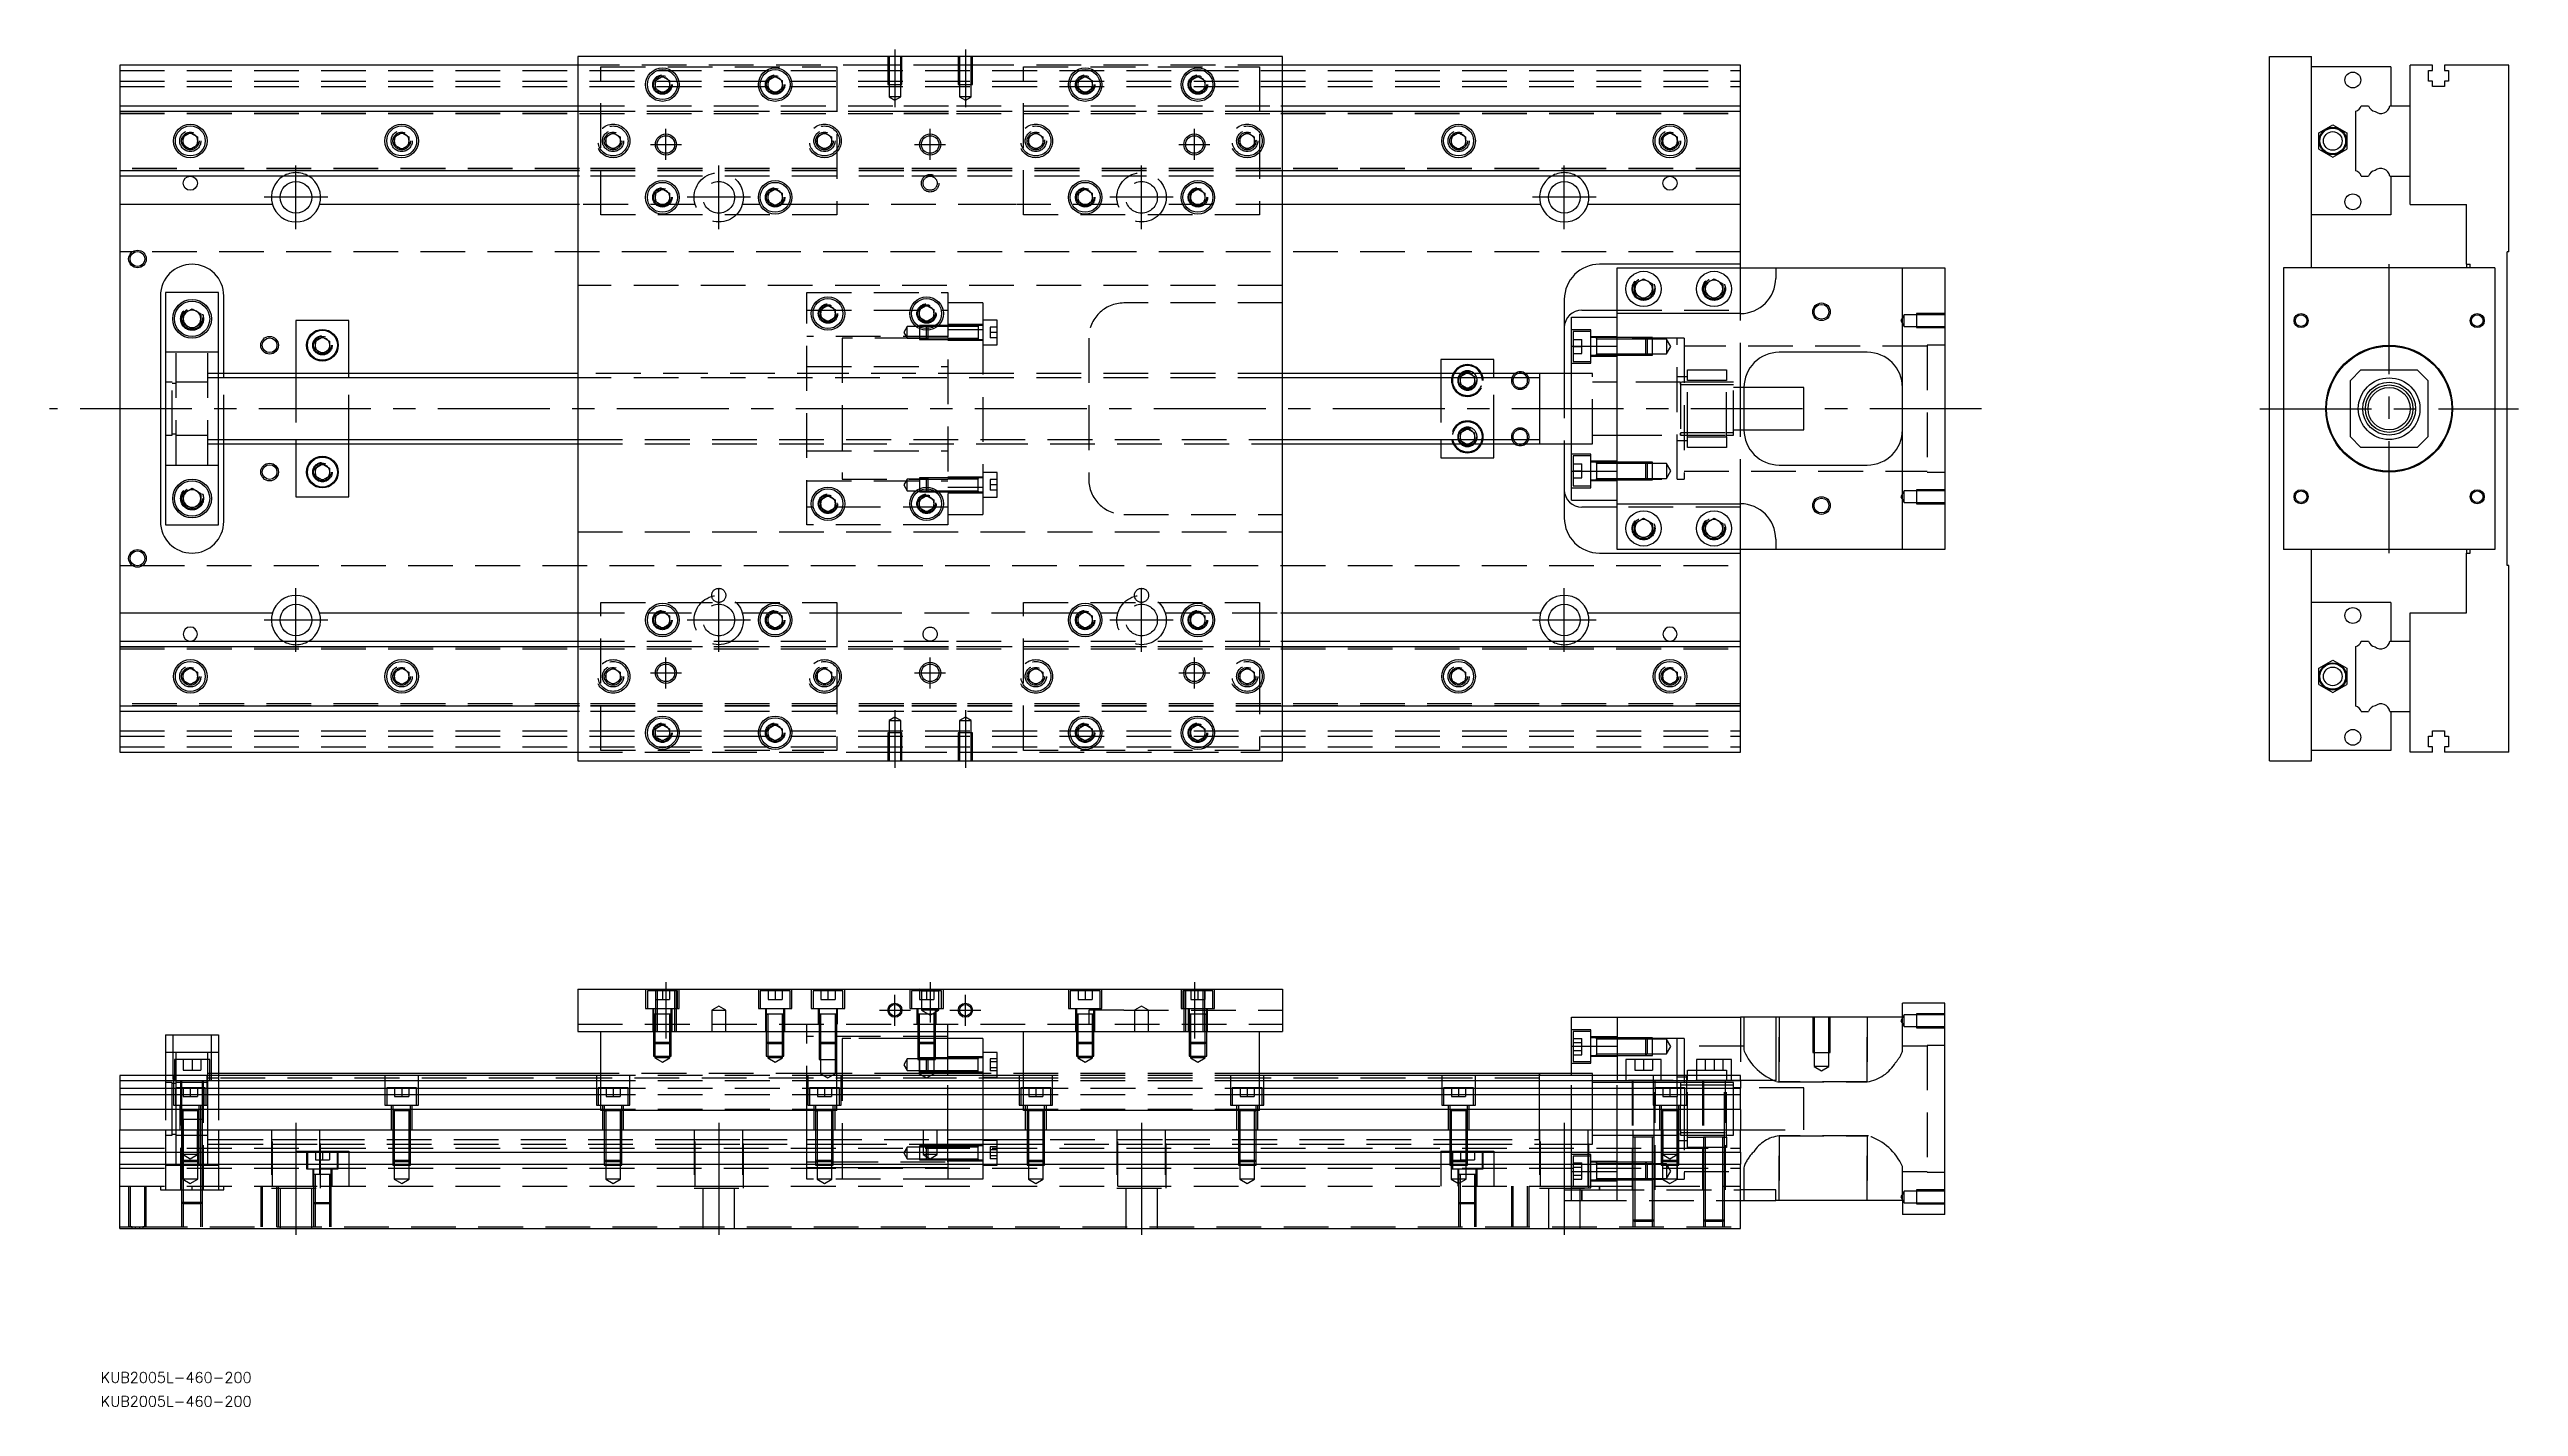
# Model space of a CAD drawing. Extents: x -20 to 681, y -283 to 102.
import ezdxf

# ---------------------------------------------------------------- set-up
doc = ezdxf.new("R2010")
doc.units = 0
doc.linetypes.add('CENTER', pattern=[50.8, 31.75, -6.35, 6.35, -6.35])
doc.linetypes.add('DASHED', pattern=[19.05, 12.7, -6.35])
doc.layers.get('0').update_dxf_attribs({"linetype": 'CONTINUOUS'})
doc.layers.add('CENTER', color=1, linetype='CENTER')
doc.styles.get("Standard").update_dxf_attribs({"font": 'txt.shx', "height": 3, "bigfont": 'bigfont.shx'})

# ---------------------------------------------------------------- blocks, each defined once
blk = doc.blocks.new('*U2')
at = {"color": 7, "linetype": 'CONTINUOUS'}
blk.add_text('KUB2005L-460-200', height=3, dxfattribs=at).set_placement((-5.42, -283.31))
blk = doc.blocks.new('*U3')
at = {"color": 7, "linetype": 'CONTINUOUS'}
blk.add_text('KUB2005L-460-200', height=3, dxfattribs=at).set_placement((-5.42, -276.55))

msp = doc.modelspace()

# ---------------------------------------------------------------- linework, layer by layer
at = {"color": 7, "linetype": 'CONTINUOUS'}
for p, q in [((330, 100), (130, 100)), ((130, 100), (130, -100)), ((330, -100), (330, 100)), ((610.13, -100), (610.13, 100)), ((610.13, 100), (622.13, 100)), ((622.13, 40), (622.13, 100)), ((0, 97.5), (0, 86)), ((130, 97.5), (0, 97.5)), ((152, 93.1547), (154, 94.309402)), ((152, 90.8453), (152, 93.1547)), ((154, 94.309402), (156, 93.1547)), ((156, 93.1547), (156, 90.8453)), ((184, 93.1547), (186, 94.309402)), ((184, 90.8453), (184, 93.1547)), ((186, 94.309402), (188, 93.1547)), ((188, 93.1547), (188, 90.8453)), ((272, 93.1547), (274, 94.309402)), ((272, 90.8453), (272, 93.1547)), ((274, 94.309402), (276, 93.1547)), ((276, 93.1547), (276, 90.8453)), ((304, 93.1547), (306, 94.309402)), ((304, 90.8453), (304, 93.1547)), ((306, 94.309402), (308, 93.1547)), ((308, 93.1547), (308, 90.8453)), ((460, 97.5), (330, 97.5)), ((460, 86), (460, 97.5)), ((644.63, 97), (622.13, 97)), ((644.63, 97), (644.63, 86)), ((650.13, 86), (650.13, 97.5)), ((656.43, 97.5), (650.13, 97.5)), ((655.28, 96), (656.43, 96)), ((655.28, 93), (655.28, 96)), ((656.43, 93), (655.28, 93)), ((656.43, 96), (656.43, 97.5)), ((656.43, 91.5), (656.43, 93)), ((659.83, 91.5), (656.43, 91.5)), ((659.83, 97.5), (659.83, 96)), ((678.13, 97.5), (659.83, 97.5)), ((659.83, 96), (660.98, 96)), ((659.83, 93), (659.83, 91.5)), ((660.98, 93), (659.83, 93)), ((660.98, 96), (660.98, 93)), ((678.13, 44.5), (678.13, 97.5)), ((0, 86), (0, 84.460392)), ((0, 86), (130, 86)), ((0, 84.460392), (0, 67.539608)), ((0, 84.460392), (130, 84.460392)), ((154, 89.690598), (152, 90.8453)), ((156, 90.8453), (154, 89.690598)), ((186, 89.690598), (184, 90.8453)), ((188, 90.8453), (186, 89.690598)), ((274, 89.690598), (272, 90.8453)), ((276, 90.8453), (274, 89.690598)), ((306, 89.690598), (304, 90.8453)), ((308, 90.8453), (306, 89.690598)), ((330, 86), (460, 86)), ((330, 84.460392), (460, 84.460392)), ((460, 84.460392), (460, 86)), ((460, 67.539608), (460, 84.460392)), ((634.63, 67.539608), (634.63, 84.460392)), ((636.169608, 86), (638.290392, 86)), ((644.311934, 86), (650.13, 86)), ((650.13, 66), (650.13, 86)), ((650.13, 66), (650.13, 86)), ((18, 77.1547), (20, 78.309402)), ((18, 74.8453), (18, 77.1547)), ((20, 78.309402), (22, 77.1547)), ((22, 77.1547), (22, 74.8453)), ((78, 77.1547), (80, 78.309402)), ((78, 74.8453), (78, 77.1547)), ((80, 78.309402), (82, 77.1547)), ((82, 77.1547), (82, 74.8453)), ((378, 77.1547), (380, 78.309402)), ((378, 74.8453), (378, 77.1547)), ((380, 78.309402), (382, 77.1547)), ((382, 77.1547), (382, 74.8453)), ((438, 77.1547), (440, 78.309402)), ((438, 74.8453), (438, 77.1547)), ((440, 78.309402), (442, 77.1547)), ((442, 77.1547), (442, 74.8453)), ((624.130002, 78.309401), (628.130002, 80.618802)), ((624.130002, 73.690599), (624.130002, 78.309401)), ((628.130002, 80.618802), (632.130002, 78.309401)), ((632.130002, 78.309401), (632.130002, 73.690599)), ((20, 73.690598), (18, 74.8453)), ((22, 74.8453), (20, 73.690598)), ((80, 73.690598), (78, 74.8453)), ((82, 74.8453), (80, 73.690598)), ((380, 73.690598), (378, 74.8453)), ((382, 74.8453), (380, 73.690598)), ((440, 73.690598), (438, 74.8453)), ((442, 74.8453), (440, 73.690598)), ((624.130002, 73.690599), (628.130002, 71.381198)), ((628.130002, 71.381198), (632.130002, 73.690599)), ((130, 67.539608), (0, 67.539608)), ((0, 67.539608), (0, 66)), ((130, 66), (0, 66)), ((0, 66), (0, 58)), ((460, 67.539608), (330, 67.539608)), ((460, 66), (330, 66)), ((460, 66), (460, 67.539608)), ((460, 58), (460, 66)), ((636.169608, 66), (638.290392, 66)), ((644.311934, 66), (650.13, 66)), ((644.63, 66), (644.63, 55)), ((650.13, 58), (650.13, 66)), ((43.291796, 58), (0, 58)), ((0, 58), (0, -58)), ((130, 58), (56.708204, 58)), ((152, 61.1547), (154, 62.309402)), ((152, 58.8453), (152, 61.1547)), ((154, 57.690598), (152, 58.8453)), ((154, 62.309402), (156, 61.1547)), ((156, 58.8453), (154, 57.690598)), ((156, 61.1547), (156, 58.8453)), ((184, 61.1547), (186, 62.309402)), ((184, 58.8453), (184, 61.1547)), ((186, 57.690598), (184, 58.8453)), ((186, 62.309402), (188, 61.1547)), ((188, 58.8453), (186, 57.690598)), ((188, 61.1547), (188, 58.8453)), ((272, 61.1547), (274, 62.309402)), ((272, 58.8453), (272, 61.1547)), ((274, 57.690598), (272, 58.8453)), ((274, 62.309402), (276, 61.1547)), ((276, 58.8453), (274, 57.690598)), ((276, 61.1547), (276, 58.8453)), ((304, 61.1547), (306, 62.309402)), ((304, 58.8453), (304, 61.1547)), ((306, 57.690598), (304, 58.8453)), ((306, 62.309402), (308, 61.1547)), ((308, 58.8453), (306, 57.690598)), ((308, 61.1547), (308, 58.8453)), ((403.291796, 58), (330, 58)), ((460, 58), (416.708204, 58)), ((460, 41), (460, 58)), ((650.13, 58), (666.13, 58)), ((666.13, 41), (666.13, 58)), ((644.63, 55), (622.13, 55)), ((677.63, -44.5), (677.63, 44.5)), ((678.13, 44.5), (677.63, 44.5)), ((460, 41), (420, 41)), ((425, 27), (425, 40)), ((425, 40), (470, 40)), ((430, 35.443376), (432.5, 36.886752)), ((430, 32.556624), (430, 35.443376)), ((432.5, 36.886752), (435, 35.443376)), ((435, 35.443376), (435, 32.556624)), ((450, 35.443376), (452.5, 36.886752)), ((450, 32.556624), (450, 35.443376)), ((452.5, 36.886752), (455, 35.443376)), ((455, 35.443376), (455, 32.556624)), ((460, 40), (460, 41)), ((470, 40), (470, 37)), ((470, 40), (506, 40)), ((506, -40), (506, 40)), ((506, 40), (518, 40)), ((518, 40), (518, -40)), ((614.13, 40), (614.13, -40)), ((674.13, 40), (614.13, 40)), ((666.13, 41), (667.13, 41)), ((666.13, 41), (666.13, 40)), ((667.13, 40), (667.13, 41)), ((674.13, 40), (674.13, -40)), ((11.5, 32), (11.5, -32)), ((13, 33), (13, -33)), ((28, 33), (13, 33)), ((18, 26.943376), (20.5, 28.386752)), ((20.5, 28.386752), (23, 26.943376)), ((28, -33), (28, 33)), ((29.5, 10), (29.5, 32)), ((199, 28.1547), (201, 29.309402)), ((199, 25.8453), (199, 28.1547)), ((201, 29.309402), (203, 28.1547)), ((203, 28.1547), (203, 25.8453)), ((227, 28.1547), (229, 29.309402)), ((227, 25.8453), (227, 28.1547)), ((229, 29.309402), (231, 28.1547)), ((231, 28.1547), (231, 25.8453)), ((410, 31), (410, 10)), ((432.5, 31.113248), (430, 32.556624)), ((435, 32.556624), (432.5, 31.113248)), ((452.5, 31.113248), (450, 32.556624)), ((455, 32.556624), (452.5, 31.113248)), ((18, 24.056624), (18, 26.943376)), ((20.5, 22.613248), (18, 24.056624)), ((23, 24.056624), (20.5, 22.613248)), ((23, 26.943376), (23, 24.056624)), ((50, 25), (50, 10)), ((65, 25), (50, 25)), ((65, 10), (65, 25)), ((201, 24.690598), (199, 25.8453)), ((203, 25.8453), (201, 24.690598)), ((229, 24.690598), (227, 25.8453)), ((231, 25.8453), (229, 24.690598)), ((412, 26), (425, 26)), ((412, 17.78342), (412, 26)), ((415, 28), (425, 28)), ((460, 27), (425, 27)), ((425, 17.78342), (425, 27)), ((55.5, 19.1547), (57.5, 20.309402)), ((55.5, 16.8453), (55.5, 19.1547)), ((57.5, 15.690598), (55.5, 16.8453)), ((57.5, 20.309402), (59.5, 19.1547)), ((59.5, 16.8453), (57.5, 15.690598)), ((59.5, 19.1547), (59.5, 16.8453)), ((243.6, 19.65063), (243.6, 19.651316)), ((412, 17.78342), (425, 17.78342)), ((412, -17.78342), (412, 17.78342)), ((425, -17.78342), (425, 17.78342)), ((425, -17.78342), (425, 17.78342)), ((496, 16), (471, 16)), ((130, 10), (28, 10)), ((403, 10), (330, 10)), ((390, 14), (375, 14)), ((375, 14), (375, 10)), ((381.964102, 10), (382.5, 10.309402)), ((382.5, 10.309402), (383.035898, 10)), ((390, 10), (390, 14)), ((403, 10), (402.995, 10)), ((403, 10.000006), (403, -10.000006)), ((412, 10), (403, 10)), ((403.005, 10), (403, 10)), ((636.13, 11), (633.13, 8)), ((633.13, -8), (633.13, 8)), ((636.13, 11), (652.13, 11)), ((655.13, 8), (652.13, 11)), ((655.13, 8), (655.13, -8)), ((461, 6), (461, -6)), ((478, 6), (461, 6)), ((478, -6), (478, 6)), ((461, -6), (478, -6)), ((28, -10), (130, -10)), ((29.5, -32), (29.5, -10)), ((50, -10), (50, -25)), ((65, -25), (65, -10)), ((330, -10), (403, -10)), ((375, -10), (375, -14)), ((375, -14), (390, -14)), ((382.5, -10.309402), (381.964102, -10)), ((383.035898, -10), (382.5, -10.309402)), ((390, -14), (390, -10)), ((402.995, -10), (403, -10)), ((403, -10), (412, -10)), ((403, -10), (403.005, -10)), ((410, -10), (410, -31)), ((633.13, -8), (636.13, -11)), ((652.13, -11), (636.13, -11)), ((652.13, -11), (655.13, -8)), ((55.5, -16.8453), (57.5, -15.690598)), ((55.5, -19.1547), (55.5, -16.8453)), ((57.5, -20.309402), (55.5, -19.1547)), ((57.5, -15.690598), (59.5, -16.8453)), ((59.5, -19.1547), (57.5, -20.309402)), ((59.5, -16.8453), (59.5, -19.1547)), ((412, -17.78342), (425, -17.78342)), ((412, -26), (412, -17.78342)), ((425, -27), (425, -17.78342)), ((471, -16), (496, -16)), ((18, -24.056624), (20.5, -22.613248)), ((18, -26.943376), (18, -24.056624)), ((20.5, -28.386752), (18, -26.943376)), ((20.5, -22.613248), (23, -24.056624)), ((23, -26.943376), (20.5, -28.386752)), ((23, -24.056624), (23, -26.943376)), ((50, -25), (65, -25)), ((199, -25.8453), (201, -24.690598)), ((199, -28.1547), (199, -25.8453)), ((201, -24.690598), (203, -25.8453)), ((203, -25.8453), (203, -28.1547)), ((227, -25.8453), (229, -24.690598)), ((227, -28.1547), (227, -25.8453)), ((229, -24.690598), (231, -25.8453)), ((231, -25.8453), (231, -28.1547)), ((243.6, -23.65064), (243.6, -23.649954)), ((412, -26), (425, -26)), ((425, -28), (415, -28)), ((425, -27), (460, -27)), ((425, -40), (425, -27)), ((13, -33), (28, -33)), ((201, -29.309402), (199, -28.1547)), ((203, -28.1547), (201, -29.309402)), ((229, -29.309402), (227, -28.1547)), ((231, -28.1547), (229, -29.309402)), ((430, -32.556624), (432.5, -31.113248)), ((430, -35.443376), (430, -32.556624)), ((432.5, -31.113248), (435, -32.556624)), ((435, -32.556624), (435, -35.443376)), ((450, -32.556624), (452.5, -31.113248)), ((450, -35.443376), (450, -32.556624)), ((452.5, -31.113248), (455, -32.556624)), ((455, -32.556624), (455, -35.443376)), ((420, -41), (460, -41)), ((470, -40), (425, -40)), ((432.5, -36.886752), (430, -35.443376)), ((435, -35.443376), (432.5, -36.886752)), ((452.5, -36.886752), (450, -35.443376)), ((455, -35.443376), (452.5, -36.886752)), ((460, -41), (460, -40)), ((460, -58), (460, -41)), ((470, -37), (470, -40)), ((506, -40), (470, -40)), ((518, -40), (506, -40)), ((674.13, -40), (614.13, -40)), ((622.13, -100), (622.13, -40)), ((666.13, -40), (666.13, -41)), ((666.13, -41), (667.13, -41)), ((666.13, -58), (666.13, -41)), ((667.13, -41), (667.13, -40)), ((678.13, -44.5), (677.63, -44.5)), ((678.13, -97.5), (678.13, -44.5)), ((644.63, -55), (622.13, -55)), ((644.63, -55), (644.63, -66)), ((0, -58), (0, -66)), ((0, -58), (43.291796, -58)), ((56.708204, -58), (130, -58)), ((152, -58.8453), (154, -57.690598)), ((152, -61.1547), (152, -58.8453)), ((154, -62.309402), (152, -61.1547)), ((154, -57.690598), (156, -58.8453)), ((156, -61.1547), (154, -62.309402)), ((156, -58.8453), (156, -61.1547)), ((184, -58.8453), (186, -57.690598)), ((184, -61.1547), (184, -58.8453)), ((186, -62.309402), (184, -61.1547)), ((186, -57.690598), (188, -58.8453)), ((188, -61.1547), (186, -62.309402)), ((188, -58.8453), (188, -61.1547)), ((272, -58.8453), (274, -57.690598)), ((272, -61.1547), (272, -58.8453)), ((274, -62.309402), (272, -61.1547)), ((274, -57.690598), (276, -58.8453)), ((276, -61.1547), (274, -62.309402)), ((276, -58.8453), (276, -61.1547)), ((304, -58.8453), (306, -57.690598)), ((304, -61.1547), (304, -58.8453)), ((306, -62.309402), (304, -61.1547)), ((306, -57.690598), (308, -58.8453)), ((308, -61.1547), (306, -62.309402)), ((308, -58.8453), (308, -61.1547)), ((330, -58), (403.291796, -58)), ((416.708204, -58), (460, -58)), ((460, -66), (460, -58)), ((650.13, -66), (650.13, -58)), ((650.13, -58), (666.13, -58)), ((0, -66), (0, -67.539608)), ((0, -66), (130, -66)), ((0, -67.539608), (130, -67.539608)), ((0, -67.539608), (0, -84.460392)), ((330, -66), (460, -66)), ((330, -67.539608), (460, -67.539608)), ((460, -67.539608), (460, -66)), ((460, -84.460392), (460, -67.539608)), ((634.63, -84.460392), (634.63, -67.539608)), ((636.169608, -66), (638.290392, -66)), ((644.311934, -66), (650.13, -66)), ((650.13, -86), (650.13, -66)), ((650.13, -86), (650.13, -66)), ((18, -74.8453), (20, -73.690598)), ((18, -77.1547), (18, -74.8453)), ((20, -73.690598), (22, -74.8453)), ((22, -74.8453), (22, -77.1547)), ((78, -74.8453), (80, -73.690598)), ((78, -77.1547), (78, -74.8453)), ((80, -73.690598), (82, -74.8453)), ((82, -74.8453), (82, -77.1547)), ((378, -74.8453), (380, -73.690598)), ((378, -77.1547), (378, -74.8453)), ((380, -73.690598), (382, -74.8453)), ((382, -74.8453), (382, -77.1547)), ((438, -74.8453), (440, -73.690598)), ((438, -77.1547), (438, -74.8453)), ((440, -73.690598), (442, -74.8453)), ((442, -74.8453), (442, -77.1547)), ((624.130002, -73.690599), (628.130002, -71.381198)), ((624.130002, -78.309401), (624.130002, -73.690599)), ((628.130002, -71.381198), (632.130002, -73.690599)), ((632.130002, -73.690599), (632.130002, -78.309401)), ((20, -78.309402), (18, -77.1547)), ((22, -77.1547), (20, -78.309402)), ((80, -78.309402), (78, -77.1547)), ((82, -77.1547), (80, -78.309402)), ((380, -78.309402), (378, -77.1547)), ((382, -77.1547), (380, -78.309402)), ((440, -78.309402), (438, -77.1547)), ((442, -77.1547), (440, -78.309402)), ((624.130002, -78.309401), (628.130002, -80.618802)), ((628.130002, -80.618802), (632.130002, -78.309401)), ((130, -84.460392), (0, -84.460392)), ((0, -84.460392), (0, -86)), ((130, -86), (0, -86)), ((0, -86), (0, -97.5)), ((152, -90.8453), (154, -89.690598)), ((152, -93.1547), (152, -90.8453)), ((154, -89.690598), (156, -90.8453)), ((156, -90.8453), (156, -93.1547)), ((184, -90.8453), (186, -89.690598)), ((184, -93.1547), (184, -90.8453)), ((186, -89.690598), (188, -90.8453)), ((188, -90.8453), (188, -93.1547)), ((272, -90.8453), (274, -89.690598)), ((272, -93.1547), (272, -90.8453)), ((274, -89.690598), (276, -90.8453)), ((276, -90.8453), (276, -93.1547)), ((304, -90.8453), (306, -89.690598)), ((304, -93.1547), (304, -90.8453)), ((306, -89.690598), (308, -90.8453)), ((308, -90.8453), (308, -93.1547)), ((460, -84.460392), (330, -84.460392)), ((460, -86), (330, -86)), ((460, -86), (460, -84.460392)), ((460, -97.5), (460, -86)), ((636.169608, -86), (638.290392, -86)), ((644.311934, -86), (650.13, -86)), ((644.63, -86), (644.63, -97)), ((650.13, -97.5), (650.13, -86)), ((0, -97.5), (130, -97.5)), ((154, -94.309402), (152, -93.1547)), ((156, -93.1547), (154, -94.309402)), ((186, -94.309402), (184, -93.1547)), ((188, -93.1547), (186, -94.309402)), ((274, -94.309402), (272, -93.1547)), ((276, -93.1547), (274, -94.309402)), ((306, -94.309402), (304, -93.1547)), ((308, -93.1547), (306, -94.309402)), ((330, -97.5), (460, -97.5)), ((644.63, -97), (622.13, -97)), ((656.43, -97.5), (650.13, -97.5)), ((655.28, -93), (656.43, -93)), ((655.28, -96), (655.28, -93)), ((656.43, -96), (655.28, -96)), ((656.43, -91.5), (659.83, -91.5)), ((656.43, -93), (656.43, -91.5)), ((656.43, -97.5), (656.43, -96)), ((659.83, -91.5), (659.83, -93)), ((659.83, -93), (660.98, -93)), ((659.83, -96), (659.83, -97.5)), ((660.98, -96), (659.83, -96)), ((678.13, -97.5), (659.83, -97.5)), ((660.98, -93), (660.98, -96)), ((130, -100), (330, -100)), ((610.13, -100), (622.13, -100)), ((130, -164.77), (130, -176.77)), ((130, -164.77), (330, -164.77)), ((330, -164.77), (330, -176.77)), ((412, -172.77), (425, -172.77)), ((412, -180.98658), (412, -172.77)), ((425, -172.77), (425, -189.27)), ((425, -172.77), (460, -172.77)), ((470, -172.77), (460, -172.77)), ((470, -172.77), (470, -190.77)), ((506, -172.77), (470, -172.77)), ((506, -172.77), (506, -168.77)), ((518, -168.77), (506, -168.77)), ((518, -228.77), (518, -168.77)), ((13, -177.77), (13, -189.27)), ((13, -177.77), (28, -177.77)), ((28, -177.77), (28, -189.27)), ((130, -176.77), (330, -176.77)), ((136.5, -199.27), (136.5, -176.77)), ((203.5, -199.27), (203.5, -176.77)), ((235, -189.27), (235, -176.77)), ((245, -178.77), (235, -178.77)), ((245, -178.77), (245, -189.27)), ((256.5, -199.27), (256.5, -176.77)), ((323.5, -199.27), (323.5, -176.77)), ((412, -180.98658), (425, -180.98658)), ((412, -189.27), (412, -180.98658)), ((419.1, -178.592326), (419.1, -178.99233)), ((419.1, -180.950286), (419.1, -181.234376)), ((136.5, -188.77), (28, -188.77)), ((249, -182.77), (245, -182.77)), ((249, -189.27), (249, -182.77)), ((403, -188.77), (323.5, -188.77)), ((403, -188.77), (402.995, -188.77)), ((403, -188.769994), (403, -189.27)), ((403, -188.770502), (403, -188.77)), ((412, -188.77), (403, -188.77)), ((403.005, -188.77), (403, -188.77)), ((403, -189.267168), (403, -188.770502)), ((437.5, -184.77), (427.5, -184.77)), ((427.5, -184.77), (427.5, -189.27)), ((437.5, -189.27), (437.5, -184.77)), ((457.5, -184.77), (447.5, -184.77)), ((447.5, -184.77), (447.5, -189.27)), ((457.5, -189.27), (457.5, -184.77)), ((136.5, -189.27), (0, -189.27)), ((0, -189.27), (0, -190.809608)), ((0, -190.809608), (0, -192.930392)), ((136.5, -190.809608), (0, -190.809608)), ((0, -192.930392), (136.5, -192.930392)), ((0, -192.930392), (0, -194.840532)), ((0, -194.840532), (0, -198.951934)), ((136.5, -194.840532), (0, -194.840532)), ((256.5, -189.27), (203.5, -189.27)), ((256.5, -190.809608), (203.5, -190.809608)), ((203.5, -192.930392), (256.5, -192.930392)), ((256.5, -194.840532), (203.5, -194.840532)), ((460, -189.27), (323.5, -189.27)), ((460, -190.809608), (323.5, -190.809608)), ((323.5, -192.930392), (460, -192.930392)), ((460, -194.840532), (323.5, -194.840532)), ((443, -191.269994), (443, -192.02)), ((460, -190.809608), (460, -189.27)), ((470, -190.77), (460, -190.77)), ((460, -190.809608), (460, -192.930392)), ((460, -194.840532), (460, -192.930392)), ((460, -198.951934), (460, -194.840532)), ((136.5, -198.951934), (0, -198.951934)), ((0, -198.951934), (0, -204.77)), ((17.9, -201.77), (17.499994, -201.77)), ((22.5, -201.77), (22.1, -201.77)), ((23.500006, -201.77), (22.5, -201.77)), ((203.5, -199.27), (136.5, -199.27)), ((256.5, -198.951934), (203.5, -198.951934)), ((323.5, -199.27), (256.5, -199.27)), ((460, -198.951934), (323.5, -198.951934)), ((460, -198.951934), (460, -204.77)), ((0, -204.77), (460, -204.77)), ((0, -211.07), (0, -204.77)), ((243.6, -209.62), (243.6, -209.269994)), ((460, -211.07), (460, -204.77)), ((0, -211.07), (460, -211.07)), ((0, -214.47), (0, -211.07)), ((0, -232.77), (0, -214.47)), ((0, -214.47), (460, -214.47)), ((18, -214.47), (18, -214.77)), ((243.6, -213.270006), (243.6, -212.92)), ((419.1, -213.947664), (419.1, -213.948522)), ((419.1, -213.948522), (419.1, -214.47)), ((419.1, -216.297638), (419.1, -216.57851)), ((430, -214.34767), (429.5, -214.34767)), ((460, -211.07), (460, -214.47)), ((460, -232.77), (460, -214.47)), ((419.1, -218.214666), (419.1, -218.947674)), ((429.5, -218.54767), (430, -218.54767)), ((470, -221.77), (460, -221.77)), ((470, -224.77), (470, -221.77)), ((460, -224.77), (470, -224.77)), ((506, -224.77), (470, -224.77)), ((506, -224.77), (506, -228.77)), ((518, -228.77), (506, -228.77)), ((0, -232.77), (460, -232.77))]:
    msp.add_line(p, q, dxfattribs=at)
at = {"color": 3, "linetype": 'DASHED'}
for p, q in [((218.000006, 100), (218.000006, 92)), ((218.35, 100), (218.35, 92)), ((221.65, 92), (221.65, 100)), ((221.999994, 92), (221.999994, 100)), ((238.000006, 100), (238.000006, 92)), ((238.35, 100), (238.35, 92)), ((241.65, 92), (241.65, 100)), ((241.999994, 92), (241.999994, 100)), ((0, 96), (460, 96)), ((0, 93), (460, 93)), ((0, 91.5), (460, 91.5)), ((218.000006, 97.5), (130, 97.5)), ((136.5, 55), (136.5, 97)), ((136.5, 97), (203.5, 97)), ((203.5, 97), (203.5, 55)), ((221.999994, 97.5), (218.000006, 97.5)), ((218.000006, 92), (221.999994, 92)), ((218.35, 92), (218.35, 88.5)), ((221.65, 88.5), (221.65, 92)), ((238.000006, 97.5), (221.999994, 97.5)), ((241.999994, 97.5), (238.000006, 97.5)), ((238.000006, 92), (241.999994, 92)), ((238.35, 92), (238.35, 88.5)), ((241.65, 88.5), (241.65, 92)), ((330, 97.5), (241.999994, 97.5)), ((256.5, 55), (256.5, 97)), ((256.5, 97), (323.5, 97)), ((323.5, 97), (323.5, 55)), ((0, 84.403994), (130.5, 84.403994)), ((130, 86), (130.5, 86)), ((130, 84.460392), (130.5, 84.460392)), ((130.5, 86), (222.5, 86)), ((130.5, 84.460392), (222.5, 84.460392)), ((222.5, 84.403994), (130.5, 84.403994)), ((221.65, 88.5), (218.35, 88.5)), ((218.35, 88.5), (220, 87.547372)), ((220, 87.547372), (221.65, 88.5)), ((222.5, 86), (237.5, 86)), ((222.5, 84.460392), (237.5, 84.460392)), ((222.5, 84.403994), (237.5, 84.403994)), ((237.5, 86), (329.5, 86)), ((237.5, 84.460392), (329.5, 84.460392)), ((329.5, 84.403994), (237.5, 84.403994)), ((241.65, 88.5), (238.35, 88.5)), ((238.35, 88.5), (240, 87.547372)), ((240, 87.547372), (241.65, 88.5)), ((329.5, 86), (330, 86)), ((329.5, 84.460392), (330, 84.460392)), ((329.5, 84.403994), (460, 84.403994)), ((0, 83.8), (130.5, 83.8)), ((130.5, 83.8), (222.5, 83.8)), ((138, 77.1547), (140, 78.309402)), ((138, 74.8453), (138, 77.1547)), ((140, 78.309402), (142, 77.1547)), ((142, 77.1547), (142, 74.8453)), ((198, 77.1547), (200, 78.309402)), ((198, 74.8453), (198, 77.1547)), ((200, 78.309402), (202, 77.1547)), ((202, 77.1547), (202, 74.8453)), ((222.5, 83.8), (237.5, 83.8)), ((237.5, 83.8), (329.5, 83.8)), ((258, 77.1547), (260, 78.309402)), ((258, 74.8453), (258, 77.1547)), ((260, 78.309402), (262, 77.1547)), ((262, 77.1547), (262, 74.8453)), ((318, 77.1547), (320, 78.309402)), ((318, 74.8453), (318, 77.1547)), ((320, 78.309402), (322, 77.1547)), ((322, 77.1547), (322, 74.8453)), ((329.5, 83.8), (460, 83.8)), ((17.5, 76), (17.534018, 76.411016)), ((77.5, 76), (77.534018, 76.411016)), ((137.5, 76), (137.534018, 76.411016)), ((140, 73.690598), (138, 74.8453)), ((142, 74.8453), (140, 73.690598)), ((197.5, 76), (197.534018, 76.411016)), ((200, 73.690598), (198, 74.8453)), ((202, 74.8453), (200, 73.690598)), ((260, 73.690598), (258, 74.8453)), ((262, 74.8453), (260, 73.690598)), ((262.483582, 76.286038), (262.5, 76)), ((320, 73.690598), (318, 74.8453)), ((322, 74.8453), (320, 73.690598)), ((322.483582, 76.286038), (322.5, 76)), ((377.5, 76), (377.534018, 76.411016)), ((437.5, 76), (437.534018, 76.411016)), ((130.5, 68.2), (0, 68.2)), ((130.5, 67.596006), (0, 67.596006)), ((130.5, 67.539608), (130, 67.539608)), ((130.5, 66), (130, 66)), ((222.5, 68.2), (130.5, 68.2)), ((222.5, 67.596006), (130.5, 67.596006)), ((222.5, 67.539608), (130.5, 67.539608)), ((222.5, 66), (130.5, 66)), ((237.5, 68.2), (222.5, 68.2)), ((237.5, 67.596006), (222.5, 67.596006)), ((237.5, 67.539608), (222.5, 67.539608)), ((237.5, 66), (222.5, 66)), ((329.5, 68.2), (237.5, 68.2)), ((329.5, 67.596006), (237.5, 67.596006)), ((329.5, 67.539608), (237.5, 67.539608)), ((329.5, 66), (237.5, 66)), ((460, 68.2), (329.5, 68.2)), ((460, 67.596006), (329.5, 67.596006)), ((330, 67.539608), (329.5, 67.539608)), ((330, 66), (329.5, 66)), ((130.5, 58), (130, 58)), ((163.291796, 58), (130.5, 58)), ((200.691578, 58), (176.708204, 58)), ((185.464102, 58), (185.359688, 58)), ((186.640312, 58), (186.535898, 58)), ((201.25, 58), (200.691578, 58)), ((203.112542, 58), (201.25, 58)), ((203.5, 58), (203.112542, 58)), ((204.359688, 58), (203.5, 58)), ((205.535898, 58), (204.464102, 58)), ((206.5, 58), (205.640312, 58)), ((206.887458, 58), (206.5, 58)), ((208.75, 58), (206.887458, 58)), ((209.308422, 58), (208.75, 58)), ((250.691578, 58), (209.308422, 58)), ((251.25, 58), (250.691578, 58)), ((253.112542, 58), (251.25, 58)), ((253.5, 58), (253.112542, 58)), ((254.359688, 58), (253.5, 58)), ((255.535898, 58), (254.464102, 58)), ((256.5, 58), (255.640312, 58)), ((256.887458, 58), (256.5, 58)), ((258.75, 58), (256.887458, 58)), ((259.308422, 58), (258.75, 58)), ((283.291796, 58), (259.308422, 58)), ((273.464102, 58), (273.359688, 58)), ((274.640312, 58), (274.535898, 58)), ((329.5, 58), (296.708204, 58)), ((330, 58), (329.5, 58)), ((203.5, 55), (136.5, 55)), ((323.5, 55), (256.5, 55)), ((4.359688, 44.5), (0, 44.5)), ((460, 44.5), (5.640312, 44.5)), ((460, 28), (460, 40)), ((330, 35), (130, 35)), ((195, -33), (195, 33)), ((195, 33), (235, 33)), ((235, 33), (235, -33)), ((245, 30), (235, 30)), ((245, 30), (245, 22.36068)), ((330, 30), (285, 30)), ((429.5, 34), (429.520026, 34.346056)), ((455.477798, 34.364306), (455.5, 34)), ((23.477798, 25.864306), (23.5, 25.5)), ((195, 28), (235, 28)), ((198.5, 27), (198.518502, 27.303588)), ((223.5, 23.300636), (222.547372, 21.650636)), ((222.547372, 21.650636), (223.5, 20.000636)), ((223.5, 20.000636), (223.5, 23.300636)), ((227, 23.300636), (223.5, 23.300636)), ((227, 23.65063), (227, 23.25)), ((229.34998, 23.65063), (227, 23.65063)), ((228.99998, 23.300636), (227, 23.300636)), ((227, 23.25), (227, 22.691578)), ((227, 22.691578), (227, 19.65064)), ((229.35, 23.650636), (229, 23.300636)), ((229, 22.75), (229, 23.300636)), ((231.092176, 23.300636), (229, 23.300636)), ((229, 22.25), (229, 22.75)), ((229, 20.000636), (229, 22.25)), ((231.616146, 23.65063), (229.349994, 23.65063)), ((229.35, 23.650636), (229.35, 22.764436)), ((231.616152, 23.650636), (229.35, 23.650636)), ((229.35, 22.764436), (229.35, 22.262912)), ((229.35, 22.262912), (229.35, 19.650636)), ((231.979462, 23.300636), (231.092176, 23.300636)), ((231.483582, 27.286038), (231.5, 27)), ((232.368118, 23.65063), (231.616146, 23.65063)), ((232.368124, 23.650636), (231.616152, 23.650636)), ((235, 23.300636), (231.979462, 23.300636)), ((235, 23.65063), (232.368118, 23.65063)), ((235, 23.650636), (232.368124, 23.650636)), ((245, 23.900636), (235, 23.900636)), ((245, 22.36068), (235, 22.36068)), ((243.605, 23.650636), (235.00002, 23.650636)), ((243.6, 23.300636), (235.00002, 23.300636)), ((245, 23.650636), (243.595, 23.650636)), ((243.6, 23.650636), (243.6, 19.650636)), ((249, 25.150636), (245, 25.150636)), ((245, 22.36068), (245, -22.36068)), ((247, 23.150636), (247, 21.650636)), ((249, 23.150636), (247, 23.150636)), ((247, 21.650636), (247, 20.150636)), ((249, 21.650636), (247, 21.650636)), ((249, 18.150636), (249, 25.150636)), ((417.5, 22.42767), (412, 22.42767)), ((412.5, 21.92767), (412.5, 13.42767)), ((417.5, 21.92767), (412.5, 21.92767)), ((417.5, 12.92767), (417.5, 22.42767)), ((425, 28), (460, 28)), ((425, 17.78342), (425, 26)), ((460, 27), (460, 28)), ((460, 6), (460, 27)), ((506.5, 26.65), (505.547372, 25)), ((505.547372, 25), (506.5, 23.35)), ((506.5, 23.35), (506.5, 26.65)), ((510, 26.65), (506.5, 26.65)), ((506.5, 23.35), (510, 23.35)), ((510, 26.999994), (510, 23.000006)), ((518, 26.999994), (510, 26.999994)), ((518, 26.65), (510, 26.65)), ((510, 23.35), (518, 23.35)), ((510, 23.000006), (518, 23.000006)), ((16, 16), (13, 16)), ((16, -16), (16, 16)), ((25, 16), (16, 16)), ((25, -16), (25, 16)), ((28, 16), (25, 16)), ((55, 18), (55.012884, 18.253488)), ((235, 20.5), (195, 20.5)), ((205, 20), (205, -20)), ((227, 20), (205, 20)), ((223.5, 20.000636), (227, 20.000636)), ((227, 20.000636), (228.99998, 20.000636)), ((229.000636, 20), (227, 20)), ((227, 19.65064), (229.34998, 19.65064)), ((229, 20.000636), (229.35, 19.650636)), ((235, 20), (229.000636, 20)), ((229.349994, 19.65064), (235, 19.65064)), ((229.35, 19.650636), (235, 19.650636)), ((235, 19.400636), (245, 19.400636)), ((235.00002, 20.000636), (243.6, 20.000636)), ((235.00002, 19.650636), (243.605, 19.650636)), ((243.595, 19.650636), (245, 19.650636)), ((243.6, 19.650636), (243.6, 19.867096)), ((245, 18.150636), (249, 18.150636)), ((249, 20.150636), (247, 20.150636)), ((275, 20), (275, -20)), ((412.5, 19.67767), (415, 19.67767)), ((412.5, 17.67767), (415, 17.67767)), ((412.5, 15.67767), (415, 15.67767)), ((415, 17.67767), (415, 19.67767)), ((415, 15.67767), (415, 17.67767)), ((425, 20.42767), (417.5, 20.42767)), ((419.1, 20.17767), (417.5, 20.17767)), ((417.5, 15.17767), (419.1, 15.17767)), ((417.5, 14.92767), (425, 14.92767)), ((419.1, 20.17767), (419.095, 20.17767)), ((419.095, 15.17767), (419.1, 15.17767)), ((419.1, 20.17767), (419.1, 19.92022)), ((419.1, 19.920202), (419.1, 20.17767)), ((419.105, 20.17767), (419.1, 20.17767)), ((424.99998, 20.17767), (419.1, 20.17767)), ((419.1, 19.92022), (419.1, 15.435068)), ((424.99998, 19.77767), (419.1, 19.77767)), ((419.1, 15.57767), (424.99998, 15.57767)), ((419.1, 15.17767), (419.1, 15.435118)), ((419.1, 15.435068), (419.1, 15.17767)), ((419.1, 15.17767), (419.105, 15.17767)), ((419.1, 15.17767), (424.99998, 15.17767)), ((433.1, 20.17767), (425, 20.17767)), ((433.1, 20.177664), (425, 20.177664)), ((442, 20), (425, 20)), ((433.5, 19.77767), (425, 19.77767)), ((425, 15.57767), (433.5, 15.57767)), ((425, 15.177674), (433.1, 15.177674)), ((425, 15.17767), (433.1, 15.17767)), ((433.1, 15.17767), (433.1, 20.17767)), ((433.5, 19.77767), (433.1, 20.17767)), ((433.1, 15.17767), (433.5, 15.57767)), ((435, 20.177664), (433.10002, 20.177664)), ((433.10002, 15.177674), (435, 15.177674)), ((433.5, 19.77767), (433.5, 15.57767)), ((435, 19.77767), (433.50002, 19.77767)), ((433.50002, 15.57767), (435, 15.57767)), ((435, 15.177674), (435, 20.177664)), ((439, 19.77767), (435, 19.77767)), ((435, 15.57767), (439, 15.57767)), ((439, 19.77767), (439, 15.57767)), ((440.212436, 17.67767), (439, 19.77767)), ((439, 15.57767), (440.212436, 17.67767)), ((442, -20), (442, 20)), ((444, 20), (442, 20)), ((444, 20), (444, -20)), ((513, 17.75), (444, 17.75)), ((513, 18), (513, -18)), ((518, 18), (513, 18)), ((14.85, 7.5), (13, 7.5)), ((14.85, -7.5), (14.85, 7.5)), ((16, 7.15), (14.85, 7.15)), ((25, 7.5), (16, 7.5)), ((28, 10), (25, 10)), ((28, 8.75), (25, 8.75)), ((29.5, 8.75), (29.5, 10)), ((29.5, -8.75), (29.5, 8.75)), ((50, 10), (50, 8.75)), ((50, 8.75), (50, -8.75)), ((65, 8.75), (65, 10)), ((65, -8.75), (65, 8.75)), ((204.99998, 10), (130, 10)), ((330, 8.75), (130, 8.75)), ((195, 12), (235, 12)), ((245, 10), (205, 10)), ((330, 10), (245.00002, 10)), ((375, 10), (375, 8.75)), ((375, 8.75), (375, -8.75)), ((380, 8), (380.018502, 8.303588)), ((380.5, 9.1547), (381.964102, 10)), ((380.5, 8.75), (380.5, 9.1547)), ((380.5, 6.8453), (380.5, 8.75)), ((383.035898, 10), (384.5, 9.1547)), ((384.5, 9.1547), (384.5, 8.75)), ((384.5, 8.75), (384.5, 6.8453)), ((390, 8.75), (390, 10)), ((390, -8.75), (390, 8.75)), ((410, 10), (410, -10)), ((412, 12.92767), (417.5, 12.92767)), ((418, 10), (412, 10)), ((412.5, 13.42767), (417.5, 13.42767)), ((418, -10), (418, 10)), ((425, 7.5), (418, 7.5)), ((443.005, 7.5), (425, 7.5)), ((445, 9), (442, 9)), ((456, 7.5), (442.995, 7.5)), ((443, 6.950984), (443, 7.5)), ((443, 7.5), (443, 6.951128)), ((445, 11), (456, 11)), ((445, 8), (445, 11)), ((456, 8), (445, 8)), ((445, -8), (445, 8)), ((456, 11), (456, 8)), ((456, -8), (456, 8)), ((458, 7.5), (456, 7.5)), ((458, -7.5), (458, 7.5)), ((382.5, 5.690598), (380.5, 6.8453)), ((384.5, 6.8453), (382.5, 5.690598)), ((443, 6.951128), (443, -6.950984)), ((456, 6.75), (443, 6.75)), ((458, 6.75), (456, 6.75)), ((461, 6), (458, 6)), ((460, -6), (460, 6)), ((380.5, -6.8453), (382.5, -5.690598)), ((380.5, -8.75), (380.5, -6.8453)), ((382.5, -5.690598), (384.5, -6.8453)), ((384.5, -6.8453), (384.5, -8.75)), ((443, -6.75), (456, -6.75)), ((443, -7.499332), (443, -6.950962)), ((443, -6.950984), (443, -7.5)), ((456, -6.75), (458, -6.75)), ((458, -6), (461, -6)), ((460, -27), (460, -6)), ((13, -7.5), (14.85, -7.5)), ((14.85, -7.15), (16, -7.15)), ((16, -7.5), (25, -7.5)), ((25, -8.75), (28, -8.75)), ((25, -10), (28, -10)), ((29.5, -10), (29.5, -8.75)), ((50, -8.75), (50, -10)), ((65, -10), (65, -8.75)), ((130, -8.75), (330, -8.75)), ((130, -10), (204.99998, -10)), ((195, -12), (235, -12)), ((205, -10), (245, -10)), ((245.00002, -10), (330, -10)), ((375, -8.75), (375, -10)), ((380, -8), (380.018502, -7.696412)), ((380.5, -9.1547), (380.5, -8.75)), ((381.964102, -10), (380.5, -9.1547)), ((384.5, -9.1547), (383.035898, -10)), ((384.5, -8.75), (384.5, -9.1547)), ((390, -10), (390, -8.75)), ((412, -10), (418, -10)), ((417.5, -12.92767), (412, -12.92767)), ((412.5, -13.42767), (412.5, -21.92767)), ((417.5, -13.42767), (412.5, -13.42767)), ((417.5, -22.42767), (417.5, -12.92767)), ((418, -7.5), (425, -7.5)), ((425, -7.5), (443.005, -7.5)), ((442, -9), (445, -9)), ((442.995, -7.5), (456, -7.5)), ((443, -7.5), (443, -7.499332)), ((445, -8), (456, -8)), ((445, -11), (445, -8)), ((456, -11), (445, -11)), ((456, -7.5), (458, -7.5)), ((456, -8), (456, -11)), ((13, -16), (16, -16)), ((16, -16), (25, -16)), ((25, -16), (28, -16)), ((55, -18), (55.012884, -17.746512)), ((195, -20.5), (235, -20.5)), ((205, -20), (227, -20)), ((223.5, -20.000636), (222.547372, -21.650636)), ((223.5, -23.300636), (223.5, -20.000636)), ((227, -20.000636), (223.5, -20.000636)), ((227, -19.65064), (227, -22.691578)), ((229.34998, -19.65064), (227, -19.65064)), ((227, -20), (229.000636, -20)), ((228.99998, -20.000636), (227, -20.000636)), ((229.35, -19.650636), (229, -20.000636)), ((229, -22.25), (229, -20.000636)), ((229.000636, -20), (235, -20)), ((235, -19.65064), (229.349994, -19.65064)), ((229.35, -19.650636), (229.35, -22.262912)), ((235, -19.650636), (229.35, -19.650636)), ((245, -19.400636), (235, -19.400636)), ((243.605, -19.650636), (235.00002, -19.650636)), ((243.6, -20.000636), (235.00002, -20.000636)), ((245, -19.650636), (243.595, -19.650636)), ((243.6, -19.867096), (243.6, -19.650636)), ((243.6, -19.650636), (243.6, -19.867302)), ((243.6, -23.434174), (243.6, -19.867096)), ((249, -18.150636), (245, -18.150636)), ((247, -20.150636), (247, -21.650636)), ((249, -20.150636), (247, -20.150636)), ((249, -25.150636), (249, -18.150636)), ((412.5, -15.67767), (415, -15.67767)), ((412.5, -17.67767), (415, -17.67767)), ((412.5, -19.67767), (415, -19.67767)), ((415, -17.67767), (415, -15.67767)), ((415, -19.67767), (415, -17.67767)), ((425, -14.92767), (417.5, -14.92767)), ((419.1, -15.17767), (417.5, -15.17767)), ((417.5, -20.17767), (419.1, -20.17767)), ((417.5, -20.42767), (425, -20.42767)), ((419.1, -15.17767), (419.095, -15.17767)), ((419.095, -20.17767), (419.1, -20.17767)), ((419.1, -15.17767), (419.1, -15.435118)), ((419.1, -15.435136), (419.1, -15.17767)), ((424.99998, -15.17767), (419.1, -15.17767)), ((419.105, -15.17767), (419.1, -15.17767)), ((419.1, -15.435118), (419.1, -19.920272)), ((424.99998, -15.57767), (419.1, -15.57767)), ((419.1, -19.77767), (424.99998, -19.77767)), ((419.1, -20.17767), (419.1, -19.92022)), ((419.1, -19.920272), (419.1, -20.17767)), ((419.1, -20.17767), (424.99998, -20.17767)), ((419.1, -20.17767), (419.105, -20.17767)), ((433.1, -15.17767), (425, -15.17767)), ((433.1, -15.177674), (425, -15.177674)), ((433.5, -15.57767), (425, -15.57767)), ((425, -26), (425, -17.78342)), ((425, -19.77767), (433.5, -19.77767)), ((425, -20), (442, -20)), ((425, -20.177664), (433.1, -20.177664)), ((425, -20.17767), (433.1, -20.17767)), ((433.1, -20.17767), (433.1, -15.17767)), ((433.5, -15.57767), (433.1, -15.17767)), ((433.1, -20.17767), (433.5, -19.77767)), ((435, -15.177674), (433.10002, -15.177674)), ((433.10002, -20.177664), (435, -20.177664)), ((433.5, -15.57767), (433.5, -19.77767)), ((435, -15.57767), (433.50002, -15.57767)), ((433.50002, -19.77767), (435, -19.77767)), ((435, -20.177664), (435, -15.177674)), ((439, -15.57767), (435, -15.57767)), ((435, -19.77767), (439, -19.77767)), ((439, -15.57767), (439, -19.77767)), ((440.212436, -17.67767), (439, -15.57767)), ((439, -19.77767), (440.212436, -17.67767)), ((442, -20), (444, -20)), ((444, -17.75), (513, -17.75)), ((513, -18), (518, -18)), ((17.5, -25.5), (17.520026, -25.153944)), ((235, -28), (195, -28)), ((203.483582, -26.713962), (203.5, -27)), ((222.547372, -21.650636), (223.5, -23.300636)), ((223.5, -23.300636), (227, -23.300636)), ((227, -22.691578), (227, -23.25)), ((227, -23.25), (227, -23.65063)), ((227, -23.300636), (228.99998, -23.300636)), ((227, -23.65063), (229.34998, -23.65063)), ((229, -22.75), (229, -22.25)), ((229, -23.300636), (229, -22.75)), ((229, -23.300636), (231.092176, -23.300636)), ((229, -23.300636), (229.35, -23.650636)), ((229.349994, -23.65063), (231.616146, -23.65063)), ((229.35, -22.262912), (229.35, -22.764436)), ((229.35, -22.764436), (229.35, -23.650636)), ((229.35, -23.650636), (231.616152, -23.650636)), ((231.092176, -23.300636), (231.979462, -23.300636)), ((231.483582, -26.713962), (231.5, -27)), ((231.616146, -23.65063), (232.368118, -23.65063)), ((231.616152, -23.650636), (232.368124, -23.650636)), ((231.979462, -23.300636), (235, -23.300636)), ((232.368118, -23.65063), (235, -23.65063)), ((232.368124, -23.650636), (235, -23.650636)), ((245, -22.36068), (235, -22.36068)), ((245, -22.36068), (235, -22.36068)), ((235, -23.900636), (245, -23.900636)), ((235.00002, -23.300636), (243.6, -23.300636)), ((235.00002, -23.650636), (243.605, -23.650636)), ((243.595, -23.650636), (245, -23.650636)), ((243.6, -23.433926), (243.6, -23.650636)), ((243.6, -23.650636), (243.6, -23.434174)), ((245, -22.36068), (245, -30)), ((245, -25.150636), (249, -25.150636)), ((247, -21.650636), (247, -23.150636)), ((249, -21.650636), (247, -21.650636)), ((249, -23.150636), (247, -23.150636)), ((412, -22.42767), (417.5, -22.42767)), ((412.5, -21.92767), (417.5, -21.92767)), ((460, -28), (425, -28)), ((460, -28), (460, -27)), ((460, -40), (460, -28)), ((506.5, -23.35), (505.547372, -25)), ((505.547372, -25), (506.5, -26.65)), ((506.5, -26.65), (506.5, -23.35)), ((510, -23.35), (506.5, -23.35)), ((506.5, -26.65), (510, -26.65)), ((510, -23.000006), (510, -26.999994)), ((518, -23.000006), (510, -23.000006)), ((518, -23.35), (510, -23.35)), ((510, -26.65), (518, -26.65)), ((510, -26.999994), (518, -26.999994)), ((130, -35), (330, -35)), ((235, -33), (195, -33)), ((235, -30), (245, -30)), ((285, -30), (330, -30)), ((435.477798, -33.635694), (435.5, -34)), ((455.477798, -33.635694), (455.5, -34)), ((0, -44.5), (4.359688, -44.5)), ((5.640312, -44.5), (460, -44.5)), ((136.5, -97), (136.5, -55)), ((136.5, -55), (203.5, -55)), ((203.5, -55), (203.5, -97)), ((256.5, -55), (323.5, -55)), ((256.5, -97), (256.5, -55)), ((323.5, -55), (323.5, -97)), ((130, -58), (130.5, -58)), ((130.5, -58), (163.291796, -58)), ((151.5, -60), (151.512884, -59.746512)), ((176.708204, -58), (200.691578, -58)), ((183.5, -60), (183.518502, -59.696412)), ((185.359688, -58), (185.464102, -58)), ((186.535898, -58), (186.640312, -58)), ((200.691578, -58), (201.25, -58)), ((201.25, -58), (203.112542, -58)), ((203.112542, -58), (203.5, -58)), ((203.5, -58), (204.359688, -58)), ((204.464102, -58), (205.535898, -58)), ((205.640312, -58), (206.5, -58)), ((206.5, -58), (206.887458, -58)), ((206.887458, -58), (208.75, -58)), ((208.75, -58), (209.308422, -58)), ((209.308422, -58), (250.691578, -58)), ((250.691578, -58), (251.25, -58)), ((251.25, -58), (253.112542, -58)), ((253.112542, -58), (253.5, -58)), ((253.5, -58), (254.359688, -58)), ((254.359688, -58), (254.464102, -58)), ((254.464102, -58), (255.535898, -58)), ((255.535898, -58), (255.640312, -58)), ((255.640312, -58), (256.5, -58)), ((256.5, -58), (256.887458, -58)), ((256.887458, -58), (258.75, -58)), ((258.75, -58), (259.308422, -58)), ((259.308422, -58), (283.291796, -58)), ((296.708204, -58), (329.5, -58)), ((329.5, -58), (330, -58)), ((0, -67.596006), (130.5, -67.596006)), ((0, -68.2), (130.5, -68.2)), ((130, -66), (130.5, -66)), ((130, -67.539608), (130.5, -67.539608)), ((130.5, -66), (222.5, -66)), ((130.5, -67.539608), (222.5, -67.539608)), ((222.5, -67.596006), (130.5, -67.596006)), ((130.5, -68.2), (222.5, -68.2)), ((222.5, -66), (237.5, -66)), ((222.5, -67.539608), (237.5, -67.539608)), ((222.5, -67.596006), (237.5, -67.596006)), ((222.5, -68.2), (237.5, -68.2)), ((237.5, -66), (329.5, -66)), ((237.5, -67.539608), (329.5, -67.539608)), ((329.5, -67.596006), (237.5, -67.596006)), ((237.5, -68.2), (329.5, -68.2)), ((329.5, -66), (330, -66)), ((329.5, -67.539608), (330, -67.539608)), ((329.5, -67.596006), (460, -67.596006)), ((329.5, -68.2), (460, -68.2)), ((17.5, -76), (17.534018, -75.588984)), ((77.5, -76), (77.534018, -75.588984)), ((137.5, -76), (137.534018, -75.588984)), ((138, -74.8453), (140, -73.690598)), ((138, -77.1547), (138, -74.8453)), ((140, -73.690598), (142, -74.8453)), ((142, -74.8453), (142, -77.1547)), ((197.5, -76), (197.534018, -75.588984)), ((198, -74.8453), (200, -73.690598)), ((198, -77.1547), (198, -74.8453)), ((200, -73.690598), (202, -74.8453)), ((202, -74.8453), (202, -77.1547)), ((257.5, -76), (257.534018, -75.588984)), ((258, -74.8453), (260, -73.690598)), ((258, -77.1547), (258, -74.8453)), ((260, -73.690598), (262, -74.8453)), ((262, -74.8453), (262, -77.1547)), ((317.5, -76), (317.534018, -75.588984)), ((318, -74.8453), (320, -73.690598)), ((318, -77.1547), (318, -74.8453)), ((320, -73.690598), (322, -74.8453)), ((322, -74.8453), (322, -77.1547)), ((377.5, -76), (377.534018, -75.588984)), ((437.5, -76), (437.534018, -75.588984)), ((130.5, -83.8), (0, -83.8)), ((222.5, -83.8), (130.5, -83.8)), ((140, -78.309402), (138, -77.1547)), ((142, -77.1547), (140, -78.309402)), ((200, -78.309402), (198, -77.1547)), ((202, -77.1547), (200, -78.309402)), ((237.5, -83.8), (222.5, -83.8)), ((329.5, -83.8), (237.5, -83.8)), ((260, -78.309402), (258, -77.1547)), ((262, -77.1547), (260, -78.309402)), ((320, -78.309402), (318, -77.1547)), ((322, -77.1547), (320, -78.309402)), ((460, -83.8), (329.5, -83.8)), ((130.5, -84.403994), (0, -84.403994)), ((130.5, -84.460392), (130, -84.460392)), ((130.5, -86), (130, -86)), ((222.5, -84.403994), (130.5, -84.403994)), ((222.5, -84.460392), (130.5, -84.460392)), ((222.5, -86), (130.5, -86)), ((220, -87.547372), (218.35, -88.5)), ((218.35, -88.5), (221.65, -88.5)), ((218.35, -88.5), (218.35, -92)), ((221.65, -88.5), (220, -87.547372)), ((221.65, -92), (221.65, -88.5)), ((237.5, -84.403994), (222.5, -84.403994)), ((237.5, -84.460392), (222.5, -84.460392)), ((237.5, -86), (222.5, -86)), ((329.5, -84.403994), (237.5, -84.403994)), ((329.5, -84.460392), (237.5, -84.460392)), ((329.5, -86), (237.5, -86)), ((240, -87.547372), (238.35, -88.5)), ((238.35, -88.5), (241.65, -88.5)), ((238.35, -88.5), (238.35, -92)), ((241.65, -88.5), (240, -87.547372)), ((241.65, -92), (241.65, -88.5)), ((460, -84.403994), (329.5, -84.403994)), ((330, -84.460392), (329.5, -84.460392)), ((330, -86), (329.5, -86)), ((0, -91.5), (460, -91.5)), ((0, -93), (460, -93)), ((0, -96), (460, -96)), ((130, -97.5), (218.000006, -97.5)), ((203.5, -97), (136.5, -97)), ((151.5, -92), (151.512884, -91.746512)), ((183.5, -92), (183.512884, -91.746512)), ((221.999994, -92), (218.000006, -92)), ((218.000006, -92), (218.000006, -100)), ((218.000006, -97.5), (221.999994, -97.5)), ((218.35, -92), (218.35, -100)), ((221.65, -100), (221.65, -92)), ((221.999994, -100), (221.999994, -92)), ((221.999994, -97.5), (238.000006, -97.5)), ((241.999994, -92), (238.000006, -92)), ((238.000006, -92), (238.000006, -100)), ((238.000006, -97.5), (241.999994, -97.5)), ((238.35, -92), (238.35, -100)), ((241.65, -100), (241.65, -92)), ((241.999994, -100), (241.999994, -92)), ((241.999994, -97.5), (330, -97.5)), ((323.5, -97), (256.5, -97)), ((276.483582, -91.713962), (276.5, -92)), ((303.5, -92), (303.512884, -91.746512)), ((149.25, -164.77), (149.25, -170.27)), ((158.25, -165.27), (149.75, -165.27)), ((149.75, -165.27), (149.75, -170.27)), ((152, -165.27), (152, -167.77)), ((152, -167.77), (154, -167.77)), ((152.000006, -164.77), (152.000006, -176.77)), ((152.5, -164.77), (152.5, -176.77)), ((154, -165.27), (154, -167.77)), ((154, -167.77), (156, -167.77)), ((156, -165.27), (156, -167.77)), ((157.5, -176.77), (157.5, -164.77)), ((157.999994, -176.77), (157.999994, -164.77)), ((158.25, -170.27), (158.25, -165.27)), ((158.75, -170.27), (158.75, -164.77)), ((181.25, -164.77), (181.25, -170.27)), ((190.25, -165.27), (181.75, -165.27)), ((181.75, -165.27), (181.75, -170.27)), ((184, -165.27), (184, -167.77)), ((184, -167.77), (186, -167.77)), ((186, -165.27), (186, -167.77)), ((186, -167.77), (188, -167.77)), ((188, -165.27), (188, -167.77)), ((190.25, -170.27), (190.25, -165.27)), ((190.75, -170.27), (190.75, -164.77)), ((196.25, -164.77), (196.25, -170.27)), ((205.25, -165.27), (196.75, -165.27)), ((196.75, -165.27), (196.75, -170.27)), ((199, -165.27), (199, -167.77)), ((199, -167.77), (201, -167.77)), ((201, -165.27), (201, -167.77)), ((201, -167.77), (203, -167.77)), ((203, -165.27), (203, -167.77)), ((205.25, -170.27), (205.25, -165.27)), ((205.75, -170.27), (205.75, -164.77)), ((224.25, -164.77), (224.25, -170.27)), ((233.25, -165.27), (224.75, -165.27)), ((224.75, -165.27), (224.75, -170.27)), ((227.5, -165.27), (227, -164.77)), ((227, -165.27), (227, -167.77)), ((227, -167.77), (229, -167.77)), ((227.5, -165.27), (227.5, -170.77)), ((227.5, -165.27), (232.5, -165.27)), ((229, -165.27), (229, -167.77)), ((229, -167.77), (231, -167.77)), ((231, -165.27), (231, -167.77)), ((232.5, -165.27), (233, -164.77)), ((232.5, -170.77), (232.5, -165.27)), ((233.25, -170.27), (233.25, -165.27)), ((233.75, -170.27), (233.75, -164.77)), ((269.25, -164.77), (269.25, -170.27)), ((278.25, -165.27), (269.75, -165.27)), ((269.75, -165.27), (269.75, -170.27)), ((272, -165.27), (272, -167.77)), ((272, -167.77), (274, -167.77)), ((274, -165.27), (274, -167.77)), ((274, -167.77), (276, -167.77)), ((276, -165.27), (276, -167.77)), ((278.25, -170.27), (278.25, -165.27)), ((278.75, -170.27), (278.75, -164.77)), ((301.25, -164.77), (301.25, -170.27)), ((310.25, -165.27), (301.75, -165.27)), ((301.75, -165.27), (301.75, -170.27)), ((302.000006, -164.77), (302.000006, -176.77)), ((302.5, -164.77), (302.5, -176.77)), ((304, -165.27), (304, -167.77)), ((304, -167.77), (306, -167.77)), ((306, -165.27), (306, -167.77)), ((306, -167.77), (308, -167.77)), ((307.5, -176.77), (307.5, -164.77)), ((307.999994, -176.77), (307.999994, -164.77)), ((308, -165.27), (308, -167.77)), ((310.25, -170.27), (310.25, -165.27)), ((310.75, -170.27), (310.75, -164.77)), ((130, -174.77), (330, -174.77)), ((149.25, -170.27), (158.75, -170.27)), ((151.25, -170.27), (151.25, -176.77)), ((151.5, -170.27), (151.5, -171.87)), ((151.5, -171.865), (151.5, -171.87)), ((151.5, -171.87), (151.757448, -171.87)), ((151.757468, -171.87), (151.5, -171.87)), ((151.5, -171.87), (151.5, -176.76998)), ((151.5, -171.87), (151.5, -171.875)), ((156.242552, -171.87), (151.757468, -171.87)), ((151.9, -171.87), (151.9, -176.76998)), ((156.1, -176.76998), (156.1, -171.87)), ((156.5, -171.87), (156.242552, -171.87)), ((156.242602, -171.87), (156.5, -171.87)), ((156.5, -171.87), (156.5, -170.27)), ((156.5, -171.87), (156.5, -171.865)), ((156.5, -176.76998), (156.5, -171.87)), ((156.5, -171.875), (156.5, -171.87)), ((156.75, -176.77), (156.75, -170.27)), ((170, -169.6153), (168, -170.77)), ((168, -170.77), (170, -170.77)), ((168, -170.77), (168, -176.77)), ((172, -170.77), (170, -169.6153)), ((170, -170.77), (172, -170.77)), ((172, -176.77), (172, -170.77)), ((181.25, -170.27), (190.75, -170.27)), ((183.25, -170.27), (183.25, -176.77)), ((183.5, -170.27), (183.5, -171.87)), ((183.5, -171.865), (183.5, -171.87)), ((183.5, -171.87), (183.757448, -171.87)), ((183.757468, -171.87), (183.5, -171.87)), ((183.5, -171.87), (183.5, -176.76998)), ((183.5, -171.87), (183.5, -171.875)), ((188.242552, -171.87), (183.757468, -171.87)), ((183.9, -171.87), (183.9, -176.76998)), ((188.1, -176.76998), (188.1, -171.87)), ((188.5, -171.87), (188.242552, -171.87)), ((188.242602, -171.87), (188.5, -171.87)), ((188.5, -171.87), (188.5, -170.27)), ((188.5, -171.87), (188.5, -171.865)), ((188.5, -176.76998), (188.5, -171.87)), ((188.5, -171.875), (188.5, -171.87)), ((188.75, -176.77), (188.75, -170.27)), ((195, -176.77), (195, -174.77)), ((196.25, -170.27), (205.75, -170.27)), ((198.25, -170.27), (198.25, -174.77)), ((198.5, -170.27), (198.5, -171.87)), ((198.5, -171.865), (198.5, -171.87)), ((198.5, -171.87), (198.757448, -171.87)), ((198.757468, -171.87), (198.5, -171.87)), ((198.5, -171.87), (198.5, -171.875)), ((198.5, -171.87), (198.5, -174.76998)), ((198.5, -174.77), (198.5, -176.77)), ((198.500006, -174.77), (198.500006, -176.77)), ((203.5, -171.87), (198.757468, -171.87)), ((198.9, -171.87), (198.9, -174.76998)), ((198.9, -174.77), (198.9, -176.77)), ((202.5, -171.865), (202.5, -171.87)), ((202.757468, -171.87), (202.5, -171.87)), ((202.5, -171.87), (202.5, -171.875)), ((203.1, -174.76998), (203.1, -171.87)), ((203.1, -176.77), (203.1, -174.77)), ((203.499994, -176.77), (203.499994, -174.77)), ((203.5, -171.87), (203.5, -170.27)), ((203.5, -171.87), (203.5, -171.865)), ((203.5, -171.875), (203.5, -171.87)), ((203.5, -174.76998), (203.5, -171.87)), ((203.5, -176.77), (203.5, -174.77)), ((203.75, -174.77), (203.75, -170.27)), ((224.25, -170.27), (233.75, -170.27)), ((226.25, -170.27), (226.25, -174.77)), ((226.5, -170.27), (226.5, -171.87)), ((226.5, -171.865), (226.5, -171.87)), ((226.757468, -171.87), (226.5, -171.87)), ((226.5, -171.87), (226.5, -171.875)), ((226.5, -171.87), (226.5, -174.76998)), ((226.5, -174.77), (226.5, -176.77)), ((226.500006, -174.77), (226.500006, -176.77)), ((231.242552, -171.87), (226.757468, -171.87)), ((226.9, -171.87), (226.9, -174.76998)), ((226.9, -174.77), (226.9, -176.77)), ((232.5, -170.77), (227.5, -170.77)), ((227.5, -170.77), (230, -172.213376)), ((230, -172.213376), (232.5, -170.77)), ((231.1, -174.76998), (231.1, -171.87)), ((231.1, -176.77), (231.1, -174.77)), ((231.5, -171.87), (231.242552, -171.87)), ((231.499994, -176.77), (231.499994, -174.77)), ((231.5, -171.87), (231.5, -170.27)), ((231.5, -171.87), (231.5, -171.865)), ((231.5, -171.875), (231.5, -171.87)), ((231.5, -174.76998), (231.5, -171.87)), ((231.5, -176.77), (231.5, -174.77)), ((231.75, -174.77), (231.75, -170.27)), ((235, -176.77), (235, -174.77)), ((269.25, -170.27), (278.75, -170.27)), ((271.25, -170.27), (271.25, -176.77)), ((271.5, -170.27), (271.5, -171.87)), ((271.5, -171.865), (271.5, -171.87)), ((271.5, -171.87), (271.757448, -171.87)), ((271.757468, -171.87), (271.5, -171.87)), ((271.5, -171.87), (271.5, -171.875)), ((271.5, -171.87), (271.5, -176.76998)), ((276.242552, -171.87), (271.757468, -171.87)), ((271.9, -171.87), (271.9, -176.76998)), ((275, -170.77), (275, -174.77)), ((285, -170.77), (275, -170.77)), ((276.1, -176.76998), (276.1, -171.87)), ((276.5, -171.87), (276.242552, -171.87)), ((276.242602, -171.87), (276.5, -171.87)), ((276.5, -171.87), (276.5, -170.27)), ((276.5, -171.87), (276.5, -171.865)), ((276.5, -171.875), (276.5, -171.87)), ((276.5, -176.76998), (276.5, -171.87)), ((276.75, -176.77), (276.75, -170.27)), ((285, -170.77), (330, -170.77)), ((290, -169.6153), (288, -170.77)), ((288, -170.77), (290, -170.77)), ((288, -170.77), (288, -176.77)), ((292, -170.77), (290, -169.6153)), ((290, -170.77), (292, -170.77)), ((292, -176.77), (292, -170.77)), ((301.25, -170.27), (310.75, -170.27)), ((303.25, -170.27), (303.25, -176.77)), ((303.5, -170.27), (303.5, -171.87)), ((303.5, -171.865), (303.5, -171.87)), ((303.5, -171.87), (303.757448, -171.87)), ((303.757468, -171.87), (303.5, -171.87)), ((303.5, -171.87), (303.5, -171.875)), ((303.5, -171.87), (303.5, -176.76998)), ((308.242552, -171.87), (303.757468, -171.87)), ((303.9, -171.87), (303.9, -176.76998)), ((308.1, -176.76998), (308.1, -171.87)), ((308.5, -171.87), (308.242552, -171.87)), ((308.242602, -171.87), (308.5, -171.87)), ((308.5, -171.87), (308.5, -170.27)), ((308.5, -171.87), (308.5, -171.865)), ((308.5, -171.875), (308.5, -171.87)), ((308.5, -176.76998), (308.5, -171.87)), ((308.75, -176.77), (308.75, -170.27)), ((460, -172.77), (460, -189.27)), ((461, -172.77), (461, -182.064836)), ((471, -191.084786), (471, -172.77)), ((471, -172.77), (471, -191.084786)), ((480.500006, -172.77), (480.500006, -182.77)), ((480.9, -172.77), (480.9, -182.77)), ((485.1, -182.77), (485.1, -172.77)), ((485.499994, -182.77), (485.499994, -172.77)), ((496, -172.77), (496, -191.084786)), ((496, -191.084786), (496, -172.77)), ((506.5, -172.12), (505.547372, -173.77)), ((505.547372, -173.77), (506.5, -175.42)), ((506, -182.064836), (506, -172.77)), ((506.5, -175.42), (506.5, -172.12)), ((510, -172.12), (506.5, -172.12)), ((510, -171.770006), (510, -175.769994)), ((518, -171.770006), (510, -171.770006)), ((518, -172.12), (510, -172.12)), ((15, -177.77), (15, -190.77)), ((26, -190.77), (26, -177.77)), ((151.5, -176.77), (151.5, -179.87)), ((151.5, -179.87), (156.5, -179.87)), ((151.5, -179.87), (151.9, -180.27)), ((151.500006, -176.77), (151.500006, -179.870006)), ((151.500006, -179.87002), (151.500006, -183.77)), ((151.9, -176.77), (151.9, -180.27)), ((156.1, -180.27), (151.9, -180.27)), ((151.9, -180.27002), (151.9, -183.77)), ((156.1, -180.27), (156.1, -176.77)), ((156.1, -180.27), (156.5, -179.87)), ((156.1, -183.77), (156.1, -180.27002)), ((156.499994, -179.870006), (156.499994, -176.77)), ((156.499994, -183.77), (156.499994, -179.87002)), ((156.5, -179.87), (156.5, -176.77)), ((183.5, -176.77), (183.5, -179.87)), ((183.5, -179.87), (188.5, -179.87)), ((183.5, -179.87), (183.9, -180.27)), ((183.500006, -176.77), (183.500006, -179.870006)), ((183.500006, -179.87002), (183.500006, -183.77)), ((183.9, -176.77), (183.9, -180.27)), ((188.1, -180.27), (183.9, -180.27)), ((183.9, -180.27002), (183.9, -183.77)), ((188.1, -180.27), (188.1, -176.77)), ((188.1, -180.27), (188.5, -179.87)), ((188.1, -183.77), (188.1, -180.27002)), ((188.499994, -179.870006), (188.499994, -176.77)), ((188.499994, -183.77), (188.499994, -179.87002)), ((188.5, -179.87), (188.5, -176.77)), ((195, -199.27), (195, -176.77)), ((235, -178.27), (195, -178.27)), ((198.5, -176.77), (198.5, -179.87)), ((198.5, -179.87), (203.499994, -179.87)), ((198.5, -179.87), (198.9, -180.27)), ((198.500006, -176.77), (198.500006, -179.870006)), ((198.500006, -179.87002), (198.500006, -184.77)), ((198.9, -176.77), (198.9, -180.27)), ((202.500006, -180.27), (198.9, -180.27)), ((198.9, -180.27002), (198.9, -184.77)), ((203.1, -180.27), (202.500006, -180.27)), ((203.1, -180.27), (203.1, -176.77)), ((203.1, -180.27), (203.5, -179.87)), ((203.1, -184.77), (203.1, -180.27002)), ((203.499994, -179.870006), (203.499994, -176.77)), ((203.499994, -180.27), (203.499994, -179.87002)), ((203.499994, -183.77), (203.499994, -180.27)), ((203.5, -179.87), (203.5, -176.77)), ((205, -178.77), (205, -180.27)), ((207.1, -178.77), (205, -178.77)), ((205, -180.27), (205, -183.77)), ((207.5, -178.77), (207.1, -178.77)), ((222.5, -178.77), (207.5, -178.77)), ((226.5, -178.77), (222.5, -178.77)), ((226.5, -176.77), (226.5, -179.87)), ((226.9, -178.77), (226.5, -178.77)), ((226.5, -179.87), (231.5, -179.87)), ((226.5, -179.87), (226.9, -180.27)), ((226.500006, -176.77), (226.500006, -179.870006)), ((226.500006, -179.87002), (226.500006, -184.77)), ((226.9, -176.77), (226.9, -180.27)), ((231.1, -178.77), (226.9, -178.77)), ((231.1, -180.27), (226.9, -180.27)), ((226.9, -180.27002), (226.9, -184.77)), ((231.1, -180.27), (231.1, -176.77)), ((231.5, -178.77), (231.1, -178.77)), ((231.1, -180.27), (231.5, -179.87)), ((231.1, -184.77), (231.1, -180.27002)), ((231.499994, -179.870006), (231.499994, -176.77)), ((231.499994, -184.77), (231.499994, -179.87002)), ((231.5, -179.87), (231.5, -176.77)), ((235, -178.77), (231.5, -178.77)), ((271.5, -176.77), (271.5, -179.87)), ((271.5, -179.87), (276.5, -179.87)), ((271.5, -179.87), (271.9, -180.27)), ((271.500006, -176.77), (271.500006, -179.870006)), ((271.500006, -179.87002), (271.500006, -183.77)), ((271.9, -176.77), (271.9, -180.27)), ((276.1, -180.27), (271.9, -180.27)), ((271.9, -180.27002), (271.9, -183.77)), ((276.1, -180.27), (276.1, -176.77)), ((276.1, -180.27), (276.5, -179.87)), ((276.1, -183.77), (276.1, -180.27002)), ((276.499994, -179.870006), (276.499994, -176.77)), ((276.499994, -183.77), (276.499994, -179.87002)), ((276.5, -179.87), (276.5, -176.77)), ((303.5, -176.77), (303.5, -179.87)), ((303.5, -179.87), (308.5, -179.87)), ((303.5, -179.87), (303.9, -180.27)), ((303.500006, -176.77), (303.500006, -179.870006)), ((303.500006, -179.87002), (303.500006, -183.77)), ((303.9, -176.77), (303.9, -180.27)), ((308.1, -180.27), (303.9, -180.27)), ((303.9, -180.27002), (303.9, -183.77)), ((308.1, -180.27), (308.1, -176.77)), ((308.1, -180.27), (308.5, -179.87)), ((308.1, -183.77), (308.1, -180.27002)), ((308.499994, -179.870006), (308.499994, -176.77)), ((308.499994, -183.77), (308.499994, -179.87002)), ((308.5, -179.87), (308.5, -176.77)), ((417.5, -176.34233), (412, -176.34233)), ((412.5, -176.84233), (412.5, -181.09233)), ((417.5, -176.84233), (412.5, -176.84233)), ((412.5, -178.78293), (415, -178.78293)), ((412.5, -179.93763), (415, -179.93763)), ((412.5, -181.09233), (412.5, -185.34233)), ((415, -179.93763), (415, -178.78293)), ((415, -182.247032), (415, -179.93763)), ((417.5, -181.09233), (417.5, -176.34233)), ((425, -178.34233), (417.5, -178.34233)), ((419.105, -178.59233), (417.5, -178.59233)), ((417.5, -185.84233), (417.5, -181.09233)), ((424.99998, -178.59233), (419.095, -178.59233)), ((419.1, -178.59233), (419.1, -178.84978)), ((419.1, -178.849798), (419.1, -178.59233)), ((419.1, -178.84978), (419.1, -181.09233)), ((424.99998, -178.99233), (419.1, -178.99233)), ((419.1, -181.09233), (419.1, -183.334932)), ((433.1, -178.59233), (425, -178.59233)), ((433.100006, -178.592336), (425, -178.592336)), ((433.27767, -178.77), (425, -178.77)), ((433.5, -178.99233), (425, -178.99233)), ((433.1, -181.09233), (433.1, -178.59233)), ((433.5, -178.99233), (433.1, -178.59233)), ((433.1, -183.59233), (433.1, -181.09233)), ((435, -178.592336), (433.10002, -178.592336)), ((442, -178.77), (433.27767, -178.77)), ((433.5, -178.99233), (433.5, -181.09233)), ((433.5, -181.09233), (433.5, -183.19233)), ((435, -178.99233), (433.50002, -178.99233)), ((435, -183.592326), (435, -178.592336)), ((439, -178.99233), (435, -178.99233)), ((439, -178.99233), (439, -181.09233)), ((440.212436, -181.09233), (439, -178.99233)), ((439, -181.09233), (439, -183.19233)), ((439, -183.19233), (440.212436, -181.09233)), ((442, -189.27), (442, -178.77)), ((444, -178.77), (442, -178.77)), ((444, -178.77), (444, -218.77)), ((461, -181.02), (444, -181.02)), ((461, -182.064836), (461.035982, -182.393974)), ((505.97186, -182.353354), (506, -182.064836)), ((513, -181.02), (506, -181.02)), ((506.5, -175.42), (510, -175.42)), ((510, -175.42), (518, -175.42)), ((510, -175.769994), (518, -175.769994)), ((513, -180.77), (513, -216.77)), ((518, -180.77), (513, -180.77)), ((16, -182.77), (13, -182.77)), ((25.5, -184.77), (15.5, -184.77)), ((15.5, -184.77), (15.5, -189.27)), ((16, -184.77), (16, -182.77)), ((25, -182.77), (16, -182.77)), ((16, -189.27), (16, -184.77)), ((18, -184.77), (18, -187.77)), ((18, -187.77), (20.5, -187.77)), ((20.5, -184.77), (20.5, -187.77)), ((20.5, -187.77), (23, -187.77)), ((23, -184.77), (23, -187.77)), ((25, -184.77), (25, -182.77)), ((28, -182.77), (25, -182.77)), ((25, -189.27), (25, -184.77)), ((25.5, -188.77), (25, -188.77)), ((25.5, -189.27), (25.5, -184.77)), ((28, -188.77), (25.5, -188.77)), ((198.9, -188.77), (136.5, -188.77)), ((151.500006, -183.77), (156.499994, -183.77)), ((151.9, -183.77), (151.9, -184.27)), ((156.1, -184.27), (151.9, -184.27)), ((151.9, -184.27), (154, -185.482436)), ((154, -185.482436), (156.1, -184.27)), ((156.1, -184.27), (156.1, -183.77)), ((183.500006, -183.77), (188.499994, -183.77)), ((183.9, -183.77), (183.9, -184.27)), ((188.1, -184.27), (183.9, -184.27)), ((183.9, -184.27), (186, -185.482436)), ((186, -185.482436), (188.1, -184.27)), ((188.1, -184.27), (188.1, -183.77)), ((198.500006, -184.77), (203.499994, -184.77)), ((198.9, -184.77), (198.9, -188.77)), ((203.1, -188.77), (198.9, -188.77)), ((198.9, -188.77), (201, -189.982436)), ((201, -189.982436), (203.1, -188.77)), ((203.1, -188.77), (203.1, -184.77)), ((204.99998, -188.77), (203.1, -188.77)), ((203.499994, -184.77), (203.499994, -183.77)), ((205, -183.77), (205, -214.47)), ((226.9, -188.77), (205, -188.77)), ((226.9, -188.770002), (205, -188.770006)), ((223.5, -184.62), (222.547372, -186.27)), ((222.547372, -186.27), (223.5, -187.92)), ((223.5, -187.92), (223.5, -184.62)), ((227, -184.62), (223.5, -184.62)), ((223.5, -187.92), (227, -187.92)), ((226.500006, -184.77), (231.499994, -184.77)), ((226.9, -184.77), (226.9, -188.77)), ((231.1, -188.77), (226.9, -188.77)), ((226.9, -188.77), (229, -189.982436)), ((227, -184.270006), (227, -188.269994)), ((229.34998, -184.270006), (227, -184.270006)), ((228.99998, -184.62), (227, -184.62)), ((227, -187.92), (228.99998, -187.92)), ((227, -188.269994), (229.34998, -188.269994)), ((229.35, -184.27), (229, -184.62)), ((229, -187.92), (229, -184.62)), ((235, -184.62), (229, -184.62)), ((229, -187.92), (235, -187.92)), ((229, -187.92), (229.35, -188.27)), ((229, -189.982436), (231.1, -188.77)), ((229.35, -184.27), (229.35, -188.27)), ((235, -184.27), (229.35, -184.27)), ((235, -184.270006), (229.35, -184.270006)), ((229.35, -188.269994), (235, -188.269994)), ((229.35, -188.27), (235, -188.27)), ((231.1, -188.77), (231.1, -184.77)), ((235, -188.77), (231.1, -188.77)), ((235, -188.770006), (231.1, -188.770002)), ((245, -184.02), (235, -184.02)), ((235, -188.52), (245, -188.52)), ((237.5, -188.77), (235, -188.77)), ((237.5, -188.770006), (235, -188.770006)), ((237.5, -184.27), (235.00002, -184.27)), ((237.5, -184.62), (235.00002, -184.62)), ((235.00002, -187.92), (237.5, -187.92)), ((235.00002, -188.27), (237.5, -188.27)), ((243.605, -184.27), (237.5, -184.27)), ((243.6, -184.62), (237.5, -184.62)), ((237.5, -187.92), (243.6, -187.92)), ((237.5, -188.27), (243.605, -188.27)), ((245, -188.77), (237.5, -188.77)), ((245, -188.770006), (237.5, -188.770006)), ((245, -184.27), (243.595, -184.27)), ((243.595, -188.27), (245, -188.27)), ((243.6, -184.27), (243.6, -184.486668)), ((243.6, -188.27), (243.6, -184.27)), ((323.5, -188.77), (245.00002, -188.77)), ((247, -184.53795), (247, -185.403974)), ((249, -184.53795), (247, -184.53795)), ((249, -185.403974), (247, -185.403974)), ((247, -185.403974), (247, -187.136026)), ((247, -187.136026), (247, -188.00205)), ((249, -187.136026), (247, -187.136026)), ((249, -188.00205), (247, -188.00205)), ((271.500006, -183.77), (276.499994, -183.77)), ((271.9, -183.77), (271.9, -184.27)), ((276.1, -184.27), (271.9, -184.27)), ((271.9, -184.27), (274, -185.482436)), ((274, -185.482436), (276.1, -184.27)), ((276.1, -184.27), (276.1, -183.77)), ((303.500006, -183.77), (308.499994, -183.77)), ((303.9, -183.77), (303.9, -184.27)), ((308.1, -184.27), (303.9, -184.27)), ((303.9, -184.27), (306, -185.482436)), ((306, -185.482436), (308.1, -184.27)), ((308.1, -184.27), (308.1, -183.77)), ((412, -185.84233), (417.5, -185.84233)), ((418, -188.77), (412, -188.77)), ((412.5, -182.247032), (415, -182.247032)), ((412.5, -183.401732), (415, -183.401732)), ((412.5, -185.34233), (417.5, -185.34233)), ((415, -183.401732), (415, -182.247032)), ((417.5, -183.59233), (419.105, -183.59233)), ((417.5, -183.84233), (425, -183.84233)), ((418, -198.77), (418, -188.77)), ((418, -198.77), (418, -188.77)), ((419.095, -183.59233), (424.99998, -183.59233)), ((419.1, -183.19233), (424.99998, -183.19233)), ((419.1, -183.59233), (419.1, -183.334882)), ((419.1, -183.59233), (419.1, -183.334882)), ((419.1, -183.334932), (419.1, -183.59233)), ((419.1, -183.334932), (419.1, -183.59233)), ((425, -183.19233), (433.5, -183.19233)), ((425, -183.592326), (433.100006, -183.592326)), ((425, -183.59233), (433.1, -183.59233)), ((430, -184.77), (430, -187.77)), ((430, -187.77), (432.5, -187.77)), ((432.5, -184.77), (432.5, -187.77)), ((432.5, -187.77), (435, -187.77)), ((433.1, -183.59233), (433.5, -183.19233)), ((433.10002, -183.592326), (435, -183.592326)), ((433.50002, -183.19233), (435, -183.19233)), ((435, -183.19233), (439, -183.19233)), ((435, -184.77), (435, -187.77)), ((445, -187.77), (447.5, -187.77)), ((445, -189.27), (445, -187.77)), ((447.5, -187.77), (450, -187.77)), ((450, -184.77), (450, -187.77)), ((450, -187.77), (452.5, -187.77)), ((452.5, -184.77), (452.5, -187.77)), ((452.5, -187.77), (455, -187.77)), ((455, -184.77), (455, -187.77)), ((455, -187.77), (456, -187.77)), ((456, -187.77), (456, -189.27)), ((480.500006, -182.77), (485.499994, -182.77)), ((480.9, -182.77), (480.9, -186.77)), ((485.1, -186.77), (480.9, -186.77)), ((480.9, -186.77), (483, -187.982436)), ((483, -187.982436), (485.1, -186.77)), ((485.1, -186.77), (485.1, -182.77)), ((505.88061, -182.701352), (505.97186, -182.353354)), ((13, -189.27), (13, -204.77)), ((14.85, -191.27), (13, -191.27)), ((14.85, -198.77), (14.85, -191.27)), ((16, -191.62), (14.85, -191.62)), ((15, -190.77), (26, -190.77)), ((15.25, -189.27), (15.25, -197.77)), ((15.5, -189.27), (15.5, -190.77)), ((24.25, -192.77), (15.75, -192.77)), ((15.75, -192.77), (15.75, -197.77)), ((16, -190.809608), (16, -189.27)), ((16, -192.77), (16, -190.809608)), ((17.5, -191.27), (16, -191.27)), ((16, -197.77), (16, -192.77)), ((17.25, -190.77), (17.25, -221.77)), ((17.5, -190.77), (17.5, -192.77)), ((23.5, -191.27), (17.5, -191.27)), ((17.5, -192.77), (17.5, -197.77)), ((18, -192.77), (18, -195.27)), ((18, -195.27), (20, -195.27)), ((20, -192.77), (20, -195.27)), ((20, -195.27), (22, -195.27)), ((22, -192.77), (22, -195.27)), ((23.5, -192.77), (23.5, -190.77)), ((25, -191.27), (23.5, -191.27)), ((23.5, -197.77), (23.5, -192.77)), ((23.75, -221.77), (23.75, -190.77)), ((24.25, -197.77), (24.25, -192.77)), ((24.75, -197.77), (24.75, -189.27)), ((25, -190.809608), (25, -189.27)), ((25.5, -190.02), (25, -190.02)), ((25, -198.77), (25, -190.809608)), ((25.5, -190.77), (25.5, -189.27)), ((28, -190.02), (25.5, -190.02)), ((28, -189.27), (28, -204.77)), ((136.5, -190.02), (28, -190.02)), ((75.25, -189.27), (75.25, -197.77)), ((84.25, -192.77), (75.75, -192.77)), ((75.75, -192.77), (75.75, -197.77)), ((78, -192.77), (78, -195.27)), ((78, -195.27), (80, -195.27)), ((80, -192.77), (80, -195.27)), ((80, -195.27), (82, -195.27)), ((82, -192.77), (82, -195.27)), ((84.25, -197.77), (84.25, -192.77)), ((84.75, -197.77), (84.75, -189.27)), ((135.25, -189.27), (135.25, -197.77)), ((144.25, -192.77), (135.75, -192.77)), ((135.75, -192.77), (135.75, -197.77)), ((203.5, -189.27), (136.5, -189.27)), ((235, -190.02), (136.5, -190.02)), ((203.5, -190.809608), (136.5, -190.809608)), ((136.5, -192.930392), (203.5, -192.930392)), ((203.5, -194.840532), (136.5, -194.840532)), ((138, -192.77), (138, -195.27)), ((138, -195.27), (140, -195.27)), ((140, -192.77), (140, -195.27)), ((140, -195.27), (142, -195.27)), ((142, -192.77), (142, -195.27)), ((144.25, -197.77), (144.25, -192.77)), ((144.75, -197.77), (144.75, -189.27)), ((195.25, -189.27), (195.25, -197.77)), ((204.25, -192.77), (195.75, -192.77)), ((195.75, -192.77), (195.75, -197.77)), ((198, -192.77), (198, -195.27)), ((198, -195.27), (200, -195.27)), ((200, -192.77), (200, -195.27)), ((200, -195.27), (202, -195.27)), ((202, -192.77), (202, -195.27)), ((204.25, -197.77), (204.25, -192.77)), ((204.75, -197.77), (204.75, -189.27)), ((235, -204.77), (235, -189.27)), ((256.5, -190.02), (235, -190.02)), ((245, -189.27), (245, -199.27)), ((245, -189.77), (249, -189.77)), ((249, -189.77), (249, -189.27)), ((255.25, -189.27), (255.25, -197.77)), ((264.25, -192.77), (255.75, -192.77)), ((255.75, -192.77), (255.75, -197.77)), ((323.5, -189.27), (256.5, -189.27)), ((323.5, -190.02), (256.5, -190.02)), ((323.5, -190.809608), (256.5, -190.809608)), ((256.5, -192.930392), (323.5, -192.930392)), ((323.5, -194.840532), (256.5, -194.840532)), ((258, -192.77), (258, -195.27)), ((258, -195.27), (260, -195.27)), ((260, -192.77), (260, -195.27)), ((260, -195.27), (262, -195.27)), ((262, -192.77), (262, -195.27)), ((264.25, -197.77), (264.25, -192.77)), ((264.75, -197.77), (264.75, -189.27)), ((315.25, -189.27), (315.25, -197.77)), ((324.25, -192.77), (315.75, -192.77)), ((315.75, -192.77), (315.75, -197.77)), ((318, -192.77), (318, -195.27)), ((318, -195.27), (320, -195.27)), ((320, -192.77), (320, -195.27)), ((320, -195.27), (322, -195.27)), ((322, -192.77), (322, -195.27)), ((403, -190.02), (323.5, -190.02)), ((324.25, -197.77), (324.25, -192.77)), ((324.75, -197.77), (324.75, -189.27)), ((375.25, -189.27), (375.25, -197.77)), ((384.25, -192.77), (375.75, -192.77)), ((375.75, -192.77), (375.75, -197.77)), ((378, -192.77), (378, -195.27)), ((378, -195.27), (380, -195.27)), ((380, -192.77), (380, -195.27)), ((380, -195.27), (382, -195.27)), ((382, -192.77), (382, -195.27)), ((384.25, -197.77), (384.25, -192.77)), ((384.75, -197.77), (384.75, -189.27)), ((403, -198.970066), (403, -189.267168)), ((412, -204.77), (412, -189.27)), ((425, -191.27), (418, -191.27)), ((425, -189.27), (425, -190.77)), ((425, -204.77), (425, -190.77)), ((460, -190.77), (425, -190.77)), ((429.5, -191.27), (425, -191.27)), ((427.5, -189.27), (427.5, -190.77)), ((429.25, -190.77), (429.25, -221.77)), ((429.5, -190.77), (429.5, -204.77)), ((435.5, -191.27), (429.5, -191.27)), ((435.25, -189.27), (435.25, -197.77)), ((435.5, -206.775), (435.5, -190.77)), ((442, -191.27), (435.5, -191.27)), ((435.75, -192.77), (435.75, -190.77)), ((444.25, -192.77), (435.75, -192.77)), ((435.75, -192.77), (435.75, -197.77)), ((437.5, -190.77), (437.5, -189.27)), ((438, -192.77), (438, -195.27)), ((438, -195.27), (440, -195.27)), ((440, -192.77), (440, -195.27)), ((440, -195.27), (442, -195.27)), ((442, -190.77), (442, -189.27)), ((445, -189.77), (442, -189.77)), ((442, -192.77), (442, -190.77)), ((443, -191.27), (442, -191.27)), ((442, -192.77), (442, -195.27)), ((442, -198.77), (442, -195.27)), ((443, -191.27), (442.995, -191.27)), ((443, -191.27), (443, -191.819038)), ((443.005, -191.27), (443, -191.27)), ((445, -191.27), (443, -191.27)), ((443, -191.819038), (443, -192.76884)), ((445, -192.02), (443, -192.02)), ((443, -192.76884), (443, -197.669728)), ((444.25, -197.77), (444.25, -192.77)), ((444.75, -197.77), (444.75, -189.27)), ((445, -190.77), (445, -189.27)), ((445, -206.77), (445, -190.77)), ((449.5, -191.27), (445, -191.27)), ((449.5, -192.02), (445, -192.02)), ((447.5, -189.27), (447.5, -190.77)), ((449.25, -190.77), (449.25, -221.77)), ((449.5, -190.77), (449.5, -206.775)), ((455.5, -191.27), (449.5, -191.27)), ((455.5, -192.02), (449.5, -192.02)), ((455.5, -206.775), (455.5, -190.77)), ((456, -191.27), (455.5, -191.27)), ((456, -192.02), (455.5, -192.02)), ((455.75, -221.77), (455.75, -190.77)), ((456, -189.27), (456, -190.77)), ((456, -206.77), (456, -190.77)), ((458, -191.27), (456, -191.27)), ((458, -192.02), (456, -192.02)), ((457.5, -190.77), (457.5, -189.27)), ((458, -198.77), (458, -191.27)), ((460, -192.77), (458, -192.77)), ((478, -192.77), (460, -192.77)), ((470.23753, -191.02447), (470.615848, -191.06942)), ((470.615848, -191.06942), (471, -191.084786)), ((496, -191.084786), (471, -191.084786)), ((471, -191.084786), (496, -191.084786)), ((478, -198.77), (478, -192.77)), ((14.85, -204.77), (14.85, -198.77)), ((15.25, -197.77), (24.75, -197.77)), ((16, -198.77), (16, -197.77)), ((16, -204.77), (16, -198.77)), ((17, -197.77), (17, -204.77)), ((17.5, -197.77), (17.5, -199.37)), ((17.5, -199.365), (17.5, -199.37)), ((17.757468, -199.37), (17.5, -199.37)), ((17.5, -199.37), (17.5, -199.375)), ((17.5, -199.37), (17.5, -204.76998)), ((17.849602, -201.77), (17.5, -201.77)), ((22.242552, -199.37), (17.757468, -199.37)), ((17.899998, -201.77), (17.849602, -201.77)), ((22.10048, -201.77), (17.899998, -201.77)), ((17.9, -199.37), (17.9, -204.76998)), ((18, -201.77), (18, -204.76998)), ((22.1, -204.76998), (22.1, -199.37)), ((22.500272, -201.77), (22.10048, -201.77)), ((22.5, -199.37), (22.242552, -199.37)), ((22.5, -199.37), (22.5, -197.77)), ((22.5, -199.37), (22.5, -199.365)), ((22.5, -199.375), (22.5, -199.37)), ((22.5, -204.76998), (22.5, -199.37)), ((23.15035, -201.77), (22.500272, -201.77)), ((23, -204.77), (23, -197.77)), ((23.5, -201.77), (23.15035, -201.77)), ((23.5, -201.77), (23.5, -197.77)), ((23.5, -201.77), (23.5, -201.765)), ((23.5, -204.77), (23.5, -201.77)), ((23.5, -201.775), (23.5, -201.77)), ((25, -204.77), (25, -198.77)), ((75.25, -197.77), (84.75, -197.77)), ((77, -197.77), (77, -204.77)), ((77.5, -197.77), (77.5, -199.37)), ((77.5, -199.365), (77.5, -199.37)), ((77.5, -199.37), (77.757448, -199.37)), ((77.757468, -199.37), (77.5, -199.37)), ((77.5, -199.37), (77.5, -199.375)), ((77.5, -199.37), (77.5, -204.76998)), ((82.242552, -199.37), (77.757468, -199.37)), ((77.9, -199.37), (77.9, -204.76998)), ((82.1, -204.76998), (82.1, -199.37)), ((82.5, -199.37), (82.242552, -199.37)), ((82.242602, -199.37), (82.5, -199.37)), ((82.5, -199.37), (82.5, -197.77)), ((82.5, -199.37), (82.5, -199.365)), ((82.5, -199.375), (82.5, -199.37)), ((82.5, -204.76998), (82.5, -199.37)), ((83, -204.77), (83, -197.77)), ((135.25, -197.77), (144.75, -197.77)), ((203.5, -198.951934), (136.5, -198.951934)), ((137, -197.77), (137, -204.77)), ((137.5, -197.77), (137.5, -199.37)), ((137.5, -199.365), (137.5, -199.37)), ((137.5, -199.37), (137.757448, -199.37)), ((137.757468, -199.37), (137.5, -199.37)), ((137.5, -199.37), (137.5, -199.375)), ((137.5, -199.37), (137.5, -204.76998)), ((142.242552, -199.37), (137.757468, -199.37)), ((137.9, -199.37), (137.9, -204.76998)), ((142.1, -204.76998), (142.1, -199.37)), ((142.5, -199.37), (142.242552, -199.37)), ((142.242602, -199.37), (142.5, -199.37)), ((142.5, -199.37), (142.5, -197.77)), ((142.5, -199.37), (142.5, -199.365)), ((142.5, -199.375), (142.5, -199.37)), ((142.5, -204.76998), (142.5, -199.37)), ((143, -204.77), (143, -197.77)), ((195, -204.77), (195, -199.27)), ((195.25, -197.77), (204.75, -197.77)), ((197, -197.77), (197, -204.77)), ((197.5, -197.77), (197.5, -199.37)), ((197.5, -199.365), (197.5, -199.37)), ((197.5, -199.37), (197.757448, -199.37)), ((197.757468, -199.37), (197.5, -199.37)), ((197.5, -199.37), (197.5, -199.375)), ((197.5, -199.37), (197.5, -204.76998)), ((202.242552, -199.37), (197.757468, -199.37)), ((197.9, -199.37), (197.9, -204.76998)), ((202.1, -204.76998), (202.1, -199.37)), ((202.5, -199.37), (202.242552, -199.37)), ((202.242602, -199.37), (202.5, -199.37)), ((202.5, -199.37), (202.5, -197.77)), ((202.5, -199.37), (202.5, -199.365)), ((202.5, -199.375), (202.5, -199.37)), ((202.5, -204.76998), (202.5, -199.37)), ((203, -204.77), (203, -197.77)), ((245, -199.27), (245, -204.77)), ((255.25, -197.77), (264.75, -197.77)), ((323.5, -198.951934), (256.5, -198.951934)), ((257, -197.77), (257, -204.77)), ((257.5, -197.77), (257.5, -199.37)), ((257.5, -199.365), (257.5, -199.37)), ((257.5, -199.37), (257.757448, -199.37)), ((257.757468, -199.37), (257.5, -199.37)), ((257.5, -199.37), (257.5, -199.375)), ((257.5, -199.37), (257.5, -204.76998)), ((262.242552, -199.37), (257.757468, -199.37)), ((257.9, -199.37), (257.9, -204.76998)), ((262.1, -204.76998), (262.1, -199.37)), ((262.5, -199.37), (262.242552, -199.37)), ((262.242602, -199.37), (262.5, -199.37)), ((262.5, -199.37), (262.5, -197.77)), ((262.5, -199.37), (262.5, -199.365)), ((262.5, -199.375), (262.5, -199.37)), ((262.5, -204.76998), (262.5, -199.37)), ((263, -204.77), (263, -197.77)), ((315.25, -197.77), (324.75, -197.77)), ((317, -197.77), (317, -204.77)), ((317.5, -197.77), (317.5, -199.37)), ((317.5, -199.365), (317.5, -199.37)), ((317.5, -199.37), (317.757448, -199.37)), ((317.757468, -199.37), (317.5, -199.37)), ((317.5, -199.37), (317.5, -199.375)), ((317.5, -199.37), (317.5, -204.76998)), ((322.242552, -199.37), (317.757468, -199.37)), ((317.9, -199.37), (317.9, -204.76998)), ((322.1, -204.76998), (322.1, -199.37)), ((322.5, -199.37), (322.242552, -199.37)), ((322.242602, -199.37), (322.5, -199.37)), ((322.5, -199.37), (322.5, -197.77)), ((322.5, -199.37), (322.5, -199.365)), ((322.5, -199.375), (322.5, -199.37)), ((322.5, -204.76998), (322.5, -199.37)), ((323, -204.77), (323, -197.77)), ((375.25, -197.77), (384.75, -197.77)), ((377, -197.77), (377, -204.77)), ((377.5, -197.77), (377.5, -199.37)), ((377.5, -199.365), (377.5, -199.37)), ((377.757468, -199.37), (377.5, -199.37)), ((377.5, -199.37), (377.5, -204.76998)), ((377.5, -199.37), (377.5, -199.375)), ((382.242552, -199.37), (377.757468, -199.37)), ((377.9, -199.37), (377.9, -204.76998)), ((382.1, -204.76998), (382.1, -199.37)), ((382.5, -199.37), (382.242552, -199.37)), ((382.5, -199.37), (382.5, -197.77)), ((382.5, -199.37), (382.5, -199.365)), ((382.5, -204.76998), (382.5, -199.37)), ((382.5, -199.375), (382.5, -199.37)), ((383, -204.77), (383, -197.77)), ((403, -207.52), (403, -198.970066)), ((418, -208.77), (418, -198.77)), ((418, -208.77), (418, -198.77)), ((435.25, -197.77), (444.75, -197.77)), ((435.75, -221.77), (435.75, -197.77)), ((437, -197.77), (437, -204.77)), ((437.5, -197.77), (437.5, -199.37)), ((437.5, -199.365), (437.5, -199.37)), ((437.5, -199.37), (437.757448, -199.37)), ((437.757468, -199.37), (437.5, -199.37)), ((437.5, -199.37), (437.5, -199.375)), ((437.5, -199.37), (437.5, -204.76998)), ((442.242552, -199.37), (437.757468, -199.37)), ((437.9, -199.37), (437.9, -204.76998)), ((442, -204.77), (442, -198.77)), ((442.1, -204.76998), (442.1, -199.37)), ((442.5, -199.37), (442.242552, -199.37)), ((442.242602, -199.37), (442.5, -199.37)), ((442.5, -199.37), (442.5, -197.77)), ((442.5, -199.37), (442.5, -199.365)), ((442.5, -199.375), (442.5, -199.37)), ((442.5, -204.76998), (442.5, -199.37)), ((443, -204.77), (443, -197.77)), ((458, -206.27), (458, -198.77)), ((478, -204.77), (478, -198.77)), ((0, -209.92), (460, -209.92)), ((13, -204.77), (13, -211.07)), ((13, -206.27), (14.85, -206.27)), ((14.85, -206.27), (14.85, -204.77)), ((14.85, -205.92), (16, -205.92)), ((16, -211.07), (16, -204.77)), ((16, -206.27), (17.5, -206.27)), ((17.5, -204.77), (17.5, -211.07)), ((17.5, -206.27), (17.9, -206.27)), ((17.500006, -204.77), (17.500006, -211.07)), ((17.9, -204.77), (17.9, -211.07)), ((17.9, -206.27), (18, -206.27)), ((18, -204.77), (18, -211.77)), ((18, -206.27), (22.1, -206.27)), ((22, -211.77), (22, -204.77)), ((22.1, -211.07), (22.1, -204.77)), ((22.1, -206.27), (22.5, -206.27)), ((22.499994, -211.07), (22.499994, -204.77)), ((22.5, -211.07), (22.5, -204.77)), ((22.5, -206.27), (23, -206.27)), ((23, -211.07), (23, -204.77002)), ((23, -206.27), (23.5, -206.27)), ((23.5, -211.07), (23.5, -204.77)), ((23.5, -206.27), (25, -206.27)), ((25, -211.07), (25, -204.77)), ((25, -207.52), (28, -207.52)), ((25, -208.77), (28, -208.77)), ((28, -204.77), (28, -211.07)), ((28, -207.52), (43.291796, -207.52)), ((28, -208.77), (43.291796, -208.77)), ((43, -204.77), (43, -221.27)), ((43.291796, -220.77), (43.291796, -204.77)), ((43.291796, -207.52), (56.708204, -207.52)), ((43.291796, -208.77), (56.708204, -208.77)), ((56.708204, -204.77), (56.708204, -220.77)), ((56.708204, -207.52), (163.291796, -207.52)), ((56.708204, -208.77), (163.291796, -208.77)), ((57, -221.27), (57, -204.77)), ((77.5, -204.77), (77.5, -211.07)), ((77.5, -207.52), (77.9, -207.52)), ((77.5, -208.77), (77.9, -208.77)), ((77.500006, -204.77), (77.500006, -211.07)), ((77.9, -204.77), (77.9, -211.07)), ((77.9, -207.52), (82.1, -207.52)), ((77.9, -208.77), (82.1, -208.77)), ((82.1, -211.07), (82.1, -204.77)), ((82.1, -207.52), (82.5, -207.52)), ((82.1, -208.77), (82.5, -208.77)), ((82.499994, -211.07), (82.499994, -204.77)), ((82.5, -211.07), (82.5, -204.77)), ((137.5, -204.77), (137.5, -211.07)), ((137.5, -207.52), (137.9, -207.52)), ((137.5, -208.77), (137.9, -208.77)), ((137.500006, -204.77), (137.500006, -211.07)), ((137.9, -204.77), (137.9, -211.07)), ((137.9, -207.52), (142.1, -207.52)), ((137.9, -208.77), (142.1, -208.77)), ((142.1, -211.07), (142.1, -204.77)), ((142.1, -207.52), (142.5, -207.52)), ((142.1, -208.77), (142.5, -208.77)), ((142.499994, -211.07), (142.499994, -204.77)), ((142.5, -211.07), (142.5, -204.77)), ((163, -204.77), (163, -221.27)), ((163.291796, -220.77), (163.291796, -204.77)), ((163.291796, -207.52), (176.708204, -207.52)), ((163.291796, -208.77), (176.708204, -208.77)), ((176.708204, -204.77), (176.708204, -220.77)), ((176.708204, -207.52), (195, -207.52)), ((176.708204, -208.77), (195, -208.77)), ((177, -221.27), (177, -204.77)), ((195, -211.07), (195, -204.77)), ((195, -207.52), (197.5, -207.52)), ((195, -208.77), (197.5, -208.77)), ((197.5, -204.77), (197.5, -211.07)), ((197.5, -207.52), (197.9, -207.52)), ((197.5, -207.52), (197.9, -207.52)), ((197.5, -208.77), (197.9, -208.77)), ((197.5, -208.77), (197.9, -208.77)), ((197.500006, -204.77), (197.500006, -211.07)), ((197.9, -204.77), (197.9, -211.07)), ((197.9, -207.52), (235, -207.52)), ((197.9, -207.52), (202.1, -207.52)), ((197.9, -208.77), (204.99998, -208.77)), ((197.9, -208.77), (202.1, -208.77)), ((202.1, -211.07), (202.1, -204.77)), ((202.1, -207.52), (202.5, -207.52)), ((202.1, -208.77), (202.5, -208.77)), ((202.499994, -211.07), (202.499994, -204.77)), ((202.5, -211.07), (202.5, -204.77)), ((205, -208.769994), (235, -208.769994)), ((205, -208.77), (235, -208.77)), ((223.5, -209.62), (222.547372, -211.27)), ((223.5, -212.92), (223.5, -209.62)), ((227, -209.62), (223.5, -209.62)), ((227, -209.270006), (227, -213.269994)), ((229.34998, -209.270006), (227, -209.270006)), ((228.99998, -209.62), (227, -209.62)), ((228, -204.77), (228, -211.77)), ((229.35, -209.27), (229, -209.62)), ((229, -212.92), (229, -209.62)), ((235, -209.62), (229, -209.62)), ((229.35, -209.27), (229.35, -213.27)), ((235, -209.27), (229.35, -209.27)), ((235, -209.270006), (229.35, -209.270006)), ((232, -211.77), (232, -204.77)), ((235, -211.07), (235, -204.77)), ((235, -207.52), (245, -207.52)), ((235, -208.769994), (245, -208.769994)), ((235, -208.77), (245, -208.77)), ((245, -209.02), (235, -209.02)), ((243.605, -209.27), (235.00002, -209.27)), ((243.6, -209.62), (235.00002, -209.62)), ((245, -209.27), (243.595, -209.27)), ((243.6, -209.27), (243.6, -209.486668)), ((243.6, -209.486708), (243.6, -209.27)), ((243.6, -209.27), (243.6, -209.486668)), ((243.6, -209.486708), (243.6, -209.27)), ((243.6, -211.06999), (243.6, -209.486708)), ((245, -204.77), (245, -211.07)), ((245, -207.52), (283.291796, -207.52)), ((249, -207.77), (245, -207.77)), ((245.00002, -208.77), (249, -208.77)), ((247, -209.53795), (247, -210.403974)), ((249, -209.53795), (247, -209.53795)), ((249, -211.07), (249, -207.77)), ((249, -208.77), (283.291796, -208.77)), ((257.5, -204.77), (257.5, -211.07)), ((257.5, -207.52), (257.9, -207.52)), ((257.5, -208.77), (257.9, -208.77)), ((257.500006, -204.77), (257.500006, -211.07)), ((257.9, -204.77), (257.9, -211.07)), ((257.9, -207.52), (262.1, -207.52)), ((257.9, -208.77), (262.1, -208.77)), ((262.1, -211.07), (262.1, -204.77)), ((262.1, -207.52), (262.5, -207.52)), ((262.1, -208.77), (262.5, -208.77)), ((262.499994, -211.07), (262.499994, -204.77)), ((262.5, -211.07), (262.5, -204.77)), ((283, -204.77), (283, -221.27)), ((283.291796, -220.77), (283.291796, -204.77)), ((283.291796, -207.52), (296.708204, -207.52)), ((283.291796, -208.77), (296.708204, -208.77)), ((296.708204, -204.77), (296.708204, -220.77)), ((296.708204, -207.52), (377.5, -207.52)), ((296.708204, -208.77), (377.5, -208.77)), ((297, -221.27), (297, -204.77)), ((317.5, -204.77), (317.5, -211.07)), ((317.5, -207.52), (317.9, -207.52)), ((317.5, -208.77), (317.9, -208.77)), ((317.500006, -204.77), (317.500006, -211.07)), ((317.9, -204.77), (317.9, -211.07)), ((317.9, -207.52), (322.1, -207.52)), ((317.9, -208.77), (322.1, -208.77)), ((322.1, -211.07), (322.1, -204.77)), ((322.1, -207.52), (322.5, -207.52)), ((322.1, -208.77), (322.5, -208.77)), ((322.499994, -211.07), (322.499994, -204.77)), ((322.5, -211.07), (322.5, -204.77)), ((377.5, -204.77), (377.5, -211.07)), ((377.5, -207.52), (377.9, -207.52)), ((377.5, -208.77), (377.9, -208.77)), ((377.500006, -204.77), (377.500006, -211.07)), ((377.9, -204.77), (377.9, -211.07)), ((377.9, -207.52), (382.1, -207.52)), ((377.9, -208.77), (382.1, -208.77)), ((382.1, -211.07), (382.1, -204.77)), ((382.1, -207.52), (382.5, -207.52)), ((382.1, -208.77), (382.5, -208.77)), ((382.499994, -211.07), (382.499994, -204.77)), ((382.5, -211.07), (382.5, -204.77)), ((382.5, -207.52), (403, -207.52)), ((382.5, -208.77), (403.005, -208.77)), ((402.995, -208.77), (403.291796, -208.77)), ((403, -204.77), (403, -221.27)), ((403.291796, -220.77), (403.291796, -204.77)), ((403.291796, -208.77), (412, -208.77)), ((412, -211.07), (412, -204.77)), ((412, -208.77), (418, -208.77)), ((416.708204, -204.77), (416.708204, -220.77)), ((417, -221.27), (417, -204.77)), ((418, -206.27), (425, -206.27)), ((425, -211.07), (425, -204.77)), ((425, -206.27), (429.5, -206.27)), ((429.5, -204.77), (429.5, -206.77)), ((429.5, -206.27), (443.005, -206.27)), ((429.5, -206.765), (429.5, -206.77)), ((429.849602, -206.77), (429.5, -206.77)), ((429.5, -206.77), (429.5, -211.07)), ((429.5, -206.77), (429.5, -206.775)), ((435.15035, -206.77), (429.849602, -206.77)), ((430, -206.77), (430, -211.07)), ((435, -214.47), (435, -206.77)), ((435.5, -206.77), (435.15035, -206.77)), ((435.5, -214.47), (435.5, -206.765)), ((437.5, -204.77), (437.5, -211.07)), ((437.500006, -204.77), (437.500006, -211.07)), ((437.9, -204.77), (437.9, -211.07)), ((438, -204.77), (438, -211.77)), ((442, -211.77), (442, -204.77)), ((442, -207.77), (445, -207.77)), ((442.1, -211.07), (442.1, -204.77)), ((442.499994, -211.07), (442.499994, -204.77)), ((442.5, -211.07), (442.5, -204.77)), ((442.995, -206.27), (456, -206.27)), ((443, -204.871716), (443, -205.721128)), ((443, -205.52), (458, -205.52)), ((443, -206.27), (443, -205.720962)), ((443, -205.721128), (443, -206.27)), ((443.005, -206.27), (456, -206.27)), ((445, -206.77), (449.39999, -206.77)), ((445, -209.77), (445, -206.77)), ((456, -209.77), (445, -209.77)), ((449.39999, -206.77), (449.499994, -206.77)), ((449.5, -206.765), (449.5, -214.47)), ((449.5, -206.77), (449.84965, -206.77)), ((449.849602, -206.77), (449.5, -206.77)), ((455.15035, -206.77), (449.849602, -206.77)), ((450, -206.77), (450, -214.47)), ((455, -214.47), (455, -206.77)), ((455.150204, -206.77), (455.5, -206.77)), ((455.5, -206.77), (455.15035, -206.77)), ((455.5, -214.47), (455.5, -206.765)), ((455.500006, -206.77), (455.60001, -206.77)), ((455.60001, -206.77), (456, -206.77)), ((456, -206.27), (458, -206.27)), ((456, -206.77), (456, -209.77)), ((460, -204.77), (478, -204.77)), ((471, -206.455214), (496, -206.455214)), ((496, -206.455214), (471, -206.455214)), ((471, -224.77), (471, -206.455214)), ((471, -206.455214), (471, -224.77)), ((496, -206.455214), (496, -224.77)), ((496, -224.77), (496, -206.455214)), ((496.383512, -206.470578), (496, -206.455214)), ((0, -215.62), (460, -215.62)), ((13, -211.07), (13, -214.47)), ((13, -214.47), (13, -221.77)), ((13, -214.77), (16, -214.77)), ((16, -214.47), (16, -211.07)), ((16, -214.77), (16, -214.47)), ((16, -214.77), (17.500006, -214.77)), ((17.5, -211.07), (17.5, -213.37)), ((17.5, -213.37), (22.5, -213.37)), ((17.5, -213.37), (17.9, -213.77)), ((17.5, -214.77002), (17.5, -221.76998)), ((17.500006, -211.07), (17.500006, -213.370006)), ((17.500006, -213.37002), (17.500006, -214.47)), ((17.500006, -214.47), (17.500006, -214.77)), ((17.500006, -214.77), (22.499994, -214.77)), ((17.9, -211.07), (17.9, -213.77)), ((22.1, -213.77), (17.9, -213.77)), ((17.9, -213.77002), (17.9, -214.77)), ((17.9, -214.77), (17.9, -218.77)), ((22, -211.77), (18, -211.77)), ((18, -211.77), (20, -212.9247)), ((18, -211.77002), (18, -213.77)), ((18, -213.77), (18, -214.47)), ((18, -214.77), (18, -221.76998)), ((20, -212.9247), (22, -211.77)), ((22.1, -213.77), (22.1, -211.07)), ((22.1, -213.77), (22.5, -213.37)), ((22.1, -214.77), (22.1, -213.77002)), ((22.1, -218.77), (22.1, -214.77)), ((22.499994, -213.370006), (22.499994, -211.07)), ((22.499994, -214.47), (22.499994, -213.37002)), ((22.499994, -214.77), (22.499994, -214.47)), ((22.499994, -214.77), (23, -214.77)), ((22.5, -213.37), (22.5, -211.07)), ((23, -214.47), (23, -211.07)), ((23, -221.76998), (23, -214.47)), ((23, -214.77), (23.5, -214.77)), ((23.5, -214.47), (23.5, -211.07)), ((23.5, -221.76998), (23.5, -214.47)), ((23.5, -214.77), (25, -214.77)), ((25, -214.47), (25, -211.07)), ((25, -214.77), (25, -214.47)), ((25, -214.77), (28, -214.77)), ((28, -211.07), (28, -214.47)), ((28, -214.47), (28, -221.77)), ((50, -210.77), (50, -211.07)), ((50, -210.77), (56.708204, -210.77)), ((50, -211.07), (50, -214.47)), ((50, -214.47), (50, -220.77)), ((53, -210.77), (53, -215.77)), ((53, -215.77), (62, -215.77)), ((53.25, -210.77), (53.25, -211.07)), ((53.25, -211.07), (53.25, -214.47)), ((53.25, -214.47), (53.25, -215.77)), ((54.75, -215.77), (54.75, -220.77)), ((55, -215.77), (55, -217.37)), ((55.5, -210.77), (55.5, -213.27)), ((55.5, -213.27), (57.5, -213.27)), ((56.708204, -210.77), (65, -210.77)), ((57.5, -210.77), (57.5, -213.27)), ((57.5, -213.27), (59.5, -213.27)), ((59.5, -210.77), (59.5, -213.27)), ((60, -217.37), (60, -215.77)), ((60.25, -220.77), (60.25, -215.77)), ((61.75, -211.07), (61.75, -210.77)), ((61.75, -214.47), (61.75, -211.07)), ((61.75, -215.77), (61.75, -214.47)), ((62, -215.77), (62, -210.77)), ((65, -210.77), (65, -211.07)), ((65, -211.07), (65, -214.47)), ((65, -214.47), (65, -220.77)), ((77.5, -211.07), (77.5, -213.37)), ((77.5, -213.37), (82.5, -213.37)), ((77.5, -213.37), (77.9, -213.77)), ((77.500006, -211.07), (77.500006, -213.370006)), ((77.500006, -213.37002), (77.500006, -214.47)), ((77.500006, -214.47), (77.500006, -214.77)), ((77.500006, -214.77), (82.499994, -214.77)), ((77.9, -211.07), (77.9, -213.77)), ((82.1, -213.77), (77.9, -213.77)), ((77.9, -213.77002), (77.9, -214.77)), ((77.9, -214.77), (77.9, -218.77)), ((82.1, -213.77), (82.1, -211.07)), ((82.1, -213.77), (82.5, -213.37)), ((82.1, -214.77), (82.1, -213.77002)), ((82.1, -218.77), (82.1, -214.77)), ((82.499994, -213.370006), (82.499994, -211.07)), ((82.499994, -214.47), (82.499994, -213.37002)), ((82.499994, -214.77), (82.499994, -214.47)), ((82.5, -213.37), (82.5, -211.07)), ((137.5, -211.07), (137.5, -213.37)), ((137.5, -213.37), (142.5, -213.37)), ((137.5, -213.37), (137.9, -213.77)), ((137.500006, -211.07), (137.500006, -213.370006)), ((137.500006, -213.37002), (137.500006, -214.47)), ((137.500006, -214.47), (137.500006, -214.77)), ((137.500006, -214.77), (142.499994, -214.77)), ((137.9, -211.07), (137.9, -213.77)), ((142.1, -213.77), (137.9, -213.77)), ((137.9, -213.77002), (137.9, -214.77)), ((137.9, -214.77), (137.9, -218.77)), ((142.1, -213.77), (142.1, -211.07)), ((142.1, -213.77), (142.5, -213.37)), ((142.1, -214.77), (142.1, -213.77002)), ((142.1, -218.77), (142.1, -214.77)), ((142.499994, -213.370006), (142.499994, -211.07)), ((142.499994, -214.47), (142.499994, -213.37002)), ((142.499994, -214.77), (142.499994, -214.47)), ((142.5, -213.37), (142.5, -211.07)), ((195, -213.77), (195, -211.07)), ((195, -213.77), (197.500006, -213.77)), ((195, -214.47), (195, -213.77)), ((195, -218.77), (195, -214.47)), ((195, -215.39077), (235, -215.39077)), ((195, -215.39077), (205, -215.39077)), ((197.5, -211.07), (197.5, -213.37)), ((197.5, -213.37), (202.5, -213.37)), ((197.5, -213.37), (197.9, -213.77)), ((197.500006, -211.07), (197.500006, -213.370006)), ((197.500006, -213.37002), (197.500006, -214.47)), ((197.500006, -213.77), (197.9, -213.77)), ((197.500006, -214.47), (197.500006, -214.77)), ((197.500006, -214.77), (202.499994, -214.77)), ((197.9, -211.07), (197.9, -213.77)), ((202.1, -213.77), (197.9, -213.77)), ((202.1, -213.77), (197.9, -213.77)), ((197.9, -213.77002), (197.9, -214.77)), ((197.9, -214.77), (197.9, -218.77)), ((202.1, -213.77), (202.1, -211.07)), ((202.1, -213.77), (202.5, -213.37)), ((202.1, -214.77), (202.1, -213.77002)), ((202.1, -218.77), (202.1, -214.77)), ((202.499994, -213.370006), (202.499994, -211.07)), ((202.499994, -214.47), (202.499994, -213.37002)), ((202.499994, -213.77), (235, -213.77)), ((202.499994, -214.77), (202.499994, -214.47)), ((202.5, -213.37), (202.5, -211.07)), ((205, -214.47), (205, -218.77)), ((205, -215.39077), (235, -215.39077)), ((222.547372, -211.27), (223.5, -212.92)), ((223.5, -212.92), (227, -212.92)), ((227, -212.92), (228.99998, -212.92)), ((227, -213.269994), (229.34998, -213.269994)), ((232, -211.77), (228, -211.77)), ((228, -211.77), (230, -212.9247)), ((229, -212.92), (235, -212.92)), ((229, -212.92), (229.35, -213.27)), ((229.35, -213.269994), (235, -213.269994)), ((229.35, -213.27), (235, -213.27)), ((230, -212.9247), (232, -211.77)), ((235, -213.77), (235, -211.07)), ((235, -213.52), (245, -213.52)), ((235, -213.77), (235, -214.47)), ((235, -214.47), (235, -218.77)), ((235.00002, -212.92), (243.6, -212.92)), ((235.00002, -213.27), (243.6, -213.27)), ((243.595, -213.27), (243.6, -213.27)), ((243.6, -213.053332), (243.6, -211.06999)), ((243.6, -213.053292), (243.6, -213.27)), ((243.6, -213.27), (243.6, -213.053332)), ((243.6, -213.27), (243.605, -213.27)), ((243.6, -213.27), (245, -213.27)), ((245, -211.07), (245, -214.47)), ((245, -214.47), (245, -218.77)), ((245, -214.77), (249, -214.77)), ((249, -210.403974), (247, -210.403974)), ((247, -210.403974), (247, -212.136026)), ((249, -212.136026), (247, -212.136026)), ((247, -212.136026), (247, -213.00205)), ((249, -213.00205), (247, -213.00205)), ((249, -214.47), (249, -211.07)), ((249, -214.77), (249, -214.47)), ((257.5, -211.07), (257.5, -213.37)), ((257.5, -213.37), (262.5, -213.37)), ((257.5, -213.37), (257.9, -213.77)), ((257.500006, -211.07), (257.500006, -213.370006)), ((257.500006, -213.37002), (257.500006, -214.47)), ((257.500006, -214.47), (257.500006, -214.77)), ((257.500006, -214.77), (262.499994, -214.77)), ((257.9, -211.07), (257.9, -213.77)), ((262.1, -213.77), (257.9, -213.77)), ((257.9, -213.77002), (257.9, -214.77)), ((257.9, -214.77), (257.9, -218.77)), ((262.1, -213.77), (262.1, -211.07)), ((262.1, -213.77), (262.5, -213.37)), ((262.1, -214.77), (262.1, -213.77002)), ((262.1, -218.77), (262.1, -214.77)), ((262.499994, -213.370006), (262.499994, -211.07)), ((262.499994, -214.47), (262.499994, -213.37002)), ((262.499994, -214.77), (262.499994, -214.47)), ((262.5, -213.37), (262.5, -211.07)), ((317.5, -211.07), (317.5, -213.37)), ((317.5, -213.37), (322.5, -213.37)), ((317.5, -213.37), (317.9, -213.77)), ((317.500006, -211.07), (317.500006, -213.370006)), ((317.500006, -213.37002), (317.500006, -214.47)), ((317.500006, -214.47), (317.500006, -214.77)), ((317.500006, -214.77), (322.499994, -214.77)), ((317.9, -211.07), (317.9, -213.77)), ((322.1, -213.77), (317.9, -213.77)), ((317.9, -213.77002), (317.9, -214.77)), ((317.9, -214.77), (317.9, -218.77)), ((322.1, -213.77), (322.1, -211.07)), ((322.1, -213.77), (322.5, -213.37)), ((322.1, -214.77), (322.1, -213.77002)), ((322.1, -218.77), (322.1, -214.77)), ((322.499994, -213.370006), (322.499994, -211.07)), ((322.499994, -214.47), (322.499994, -213.37002)), ((322.499994, -214.77), (322.499994, -214.47)), ((322.5, -213.37), (322.5, -211.07)), ((375, -210.77), (377.5, -210.77)), ((375, -210.77), (375, -211.07)), ((375, -211.07), (375, -214.47)), ((375, -214.47), (375, -220.77)), ((377.5, -210.77), (377.9, -210.77)), ((377.5, -211.07), (377.5, -213.37)), ((377.5, -213.37), (382.5, -213.37)), ((377.5, -213.37), (377.9, -213.77)), ((377.500006, -211.07), (377.500006, -213.370006)), ((377.500006, -213.37002), (377.500006, -214.47)), ((377.500006, -214.47), (377.500006, -214.77)), ((377.500006, -214.77), (382.499994, -214.77)), ((377.9, -210.77), (382.1, -210.77)), ((377.9, -211.07), (377.9, -213.77)), ((382.1, -213.77), (377.9, -213.77)), ((377.9, -213.77002), (377.9, -214.77)), ((377.9, -214.77), (377.9, -218.77)), ((378, -210.77), (378, -215.77)), ((378, -215.77), (387, -215.77)), ((378.25, -210.77), (378.25, -211.07)), ((378.25, -211.07), (378.25, -213.77)), ((378.25, -213.77), (378.25, -214.47)), ((378.25, -214.47), (378.25, -214.77)), ((378.25, -214.77), (378.25, -215.77)), ((379.75, -215.77), (379.75, -220.77)), ((380, -215.77), (380, -217.37)), ((380.5, -210.77), (380.5, -213.27)), ((380.5, -213.27), (382.5, -213.27)), ((382.1, -210.77), (382.5, -210.77)), ((382.1, -213.77), (382.1, -211.07)), ((382.1, -213.77), (382.5, -213.37)), ((382.1, -214.77), (382.1, -213.77002)), ((382.1, -218.77), (382.1, -214.77)), ((382.499994, -213.370006), (382.499994, -211.07)), ((382.499994, -214.47), (382.499994, -213.37002)), ((382.499994, -214.77), (382.499994, -214.47)), ((382.5, -210.77), (390, -210.77)), ((382.5, -213.37), (382.5, -211.07)), ((382.5, -213.27), (384.5, -213.27)), ((384.5, -210.77), (384.5, -213.27)), ((385, -217.37), (385, -215.77)), ((385.25, -220.77), (385.25, -215.77)), ((386.75, -211.07), (386.75, -210.77)), ((386.75, -214.47), (386.75, -211.07)), ((386.75, -215.77), (386.75, -214.47)), ((387, -215.77), (387, -210.77)), ((390, -210.77), (390, -211.07)), ((390, -211.07), (390, -214.47)), ((390, -214.47), (390, -220.77)), ((412, -214.47), (412, -211.07)), ((417.5, -211.69767), (412, -211.69767)), ((412, -216.55342), (412, -214.47)), ((412, -216.55342), (416.708204, -216.55342)), ((412, -220.77), (412, -216.55342)), ((412.5, -212.19767), (412.5, -214.47)), ((417.5, -212.19767), (412.5, -212.19767)), ((412.5, -214.138268), (415, -214.138268)), ((412.5, -214.47), (412.5, -216.44767)), ((412.5, -215.292968), (415, -215.292968)), ((412.5, -216.44767), (412.5, -220.69767)), ((415, -215.292968), (415, -214.138268)), ((415, -217.60237), (415, -215.292968)), ((416.708204, -211.07), (416.708204, -214.47)), ((416.708204, -214.47), (416.708204, -220.77)), ((416.708204, -216.55342), (425, -216.55342)), ((417.5, -216.44767), (417.5, -211.69767)), ((425, -213.69767), (417.5, -213.69767)), ((419.105, -213.94767), (417.5, -213.94767)), ((417.5, -221.19767), (417.5, -216.44767)), ((424.99998, -213.94767), (419.095, -213.94767)), ((419.1, -213.94767), (419.1, -214.205118)), ((419.1, -214.205136), (419.1, -213.94767)), ((419.1, -214.205118), (419.1, -214.469906)), ((424.99998, -214.34767), (419.1, -214.34767)), ((419.1, -214.469906), (419.1, -216.44767)), ((419.1, -216.44767), (419.1, -218.214664)), ((425, -214.47), (425, -211.07)), ((429.5, -213.94767), (425, -213.94767)), ((429.5, -213.947674), (425, -213.947674)), ((429.5, -214.34767), (425, -214.34767)), ((425, -221.77), (425, -214.47)), ((429.5, -211.07), (429.5, -214.47)), ((430, -213.94767), (429.5, -213.94767)), ((430, -213.947674), (429.5, -213.947674)), ((429.5, -214.47), (429.5, -221.76998)), ((430, -211.07), (430, -214.47)), ((433.1, -213.94767), (430, -213.94767)), ((433.100006, -213.947674), (430, -213.947674)), ((433.5, -214.34767), (430, -214.34767)), ((430, -214.47), (430, -221.76998)), ((433.1, -214.47), (433.1, -213.94767)), ((433.5, -214.34767), (433.1, -213.94767)), ((433.1, -216.44767), (433.1, -214.47)), ((433.1, -218.94767), (433.1, -216.44767)), ((435, -213.947674), (433.10002, -213.947674)), ((433.5, -214.34767), (433.5, -214.47)), ((433.5, -214.47), (433.5, -216.44767)), ((433.5, -216.44767), (433.5, -218.54767)), ((435, -214.34767), (433.50002, -214.34767)), ((439, -214.34767), (435, -214.34767)), ((435, -221.76998), (435, -214.47)), ((435.5, -221.76998), (435.5, -214.47)), ((437.5, -211.07), (437.5, -213.37)), ((437.5, -213.37), (442.5, -213.37)), ((437.5, -213.37), (437.9, -213.77)), ((437.500006, -211.07), (437.500006, -213.370006)), ((437.500006, -213.37002), (437.500006, -214.47)), ((437.500006, -214.47), (437.500006, -214.77)), ((437.500006, -214.77), (442.499994, -214.77)), ((437.9, -211.07), (437.9, -213.77)), ((442.1, -213.77), (437.9, -213.77)), ((437.9, -213.77002), (437.9, -214.77)), ((437.9, -214.77), (437.9, -218.77)), ((442, -211.77), (438, -211.77)), ((438, -211.77), (440, -212.9247)), ((439, -214.34767), (439, -216.44767)), ((440.212436, -216.44767), (439, -214.34767)), ((439, -216.44767), (439, -218.54767)), ((439, -218.54767), (440.212436, -216.44767)), ((440, -212.9247), (442, -211.77)), ((442, -213.77), (442, -211.77)), ((442, -214.47), (442, -213.77)), ((442, -214.77), (442, -214.47)), ((442, -218.77), (442, -214.77)), ((442.1, -213.77), (442.1, -211.07)), ((442.1, -213.77), (442.5, -213.37)), ((442.1, -214.77), (442.1, -213.77002)), ((442.1, -218.77), (442.1, -214.77)), ((442.499994, -213.370006), (442.499994, -211.07)), ((442.499994, -214.47), (442.499994, -213.37002)), ((442.499994, -214.77), (442.499994, -214.47)), ((442.5, -213.37), (442.5, -211.07)), ((444, -216.52), (461, -216.52)), ((449.5, -214.47), (449.5, -221.76998)), ((450, -214.47), (450, -221.76998)), ((455, -221.76998), (455, -214.47)), ((455.5, -221.76998), (455.5, -214.47)), ((461.02814, -215.186646), (461, -215.475164)), ((461, -215.475164), (461, -224.77)), ((461.119076, -214.839652), (461.02814, -215.186646)), ((506, -215.475164), (505.96376, -215.145044)), ((506, -224.77), (506, -215.475164)), ((506, -216.52), (513, -216.52)), ((513, -216.77), (518, -216.77)), ((0, -220.77), (403.291796, -220.77)), ((2.500006, -220.77), (2.500006, -232.27)), ((2.9, -220.77), (7.1, -220.77)), ((2.9, -220.77), (2.9, -232.27)), ((7.1, -232.27), (7.1, -220.77)), ((7.499994, -232.27), (7.499994, -220.77)), ((11.5, -220.77), (11.5, -221.77)), ((11.5, -221.77), (20.5, -221.77)), ((17.5, -221.77), (17.5, -225.27)), ((17.500006, -221.77), (17.500006, -225.270006)), ((22.1, -218.77), (17.9, -218.77)), ((17.9, -218.77), (20, -219.982436)), ((18, -221.77), (18, -225.77)), ((20, -219.982436), (22.1, -218.77)), ((20.5, -221.77), (20.5, -220.77)), ((20.5, -221.77), (20.5, -220.77)), ((20.5, -221.77), (29.5, -221.77)), ((23, -225.77), (23, -221.77)), ((23.499994, -225.270006), (23.499994, -221.77)), ((23.5, -225.27), (23.5, -221.77)), ((29.5, -221.77), (29.5, -220.77)), ((40.000006, -220.77), (40.000006, -232.27)), ((40.4, -220.77), (40.4, -232.27)), ((43, -221.27), (57, -221.27)), ((43.291796, -220.77), (56.708204, -220.77)), ((44.6, -232.27), (44.6, -220.77)), ((44.999994, -232.27), (44.999994, -220.77)), ((45.5, -221.27), (45.5, -232.77)), ((54.5, -232.77), (54.5, -221.27)), ((55, -217.365), (55, -217.37)), ((55.257468, -217.37), (55, -217.37)), ((55, -217.37), (55, -220.76998)), ((55, -217.37), (55, -217.375)), ((55, -220.77), (55, -225.37)), ((55.000006, -220.77), (55.000006, -225.370006)), ((56.70803, -217.37), (55.257468, -217.37)), ((55.4, -217.37), (55.4, -220.76998)), ((55.4, -220.77), (55.4, -225.77)), ((59.742552, -217.37), (56.70803, -217.37)), ((59.6, -220.76998), (59.6, -217.37)), ((59.6, -225.77), (59.6, -220.77)), ((60, -217.37), (59.742552, -217.37)), ((59.999994, -225.370006), (59.999994, -220.77)), ((60, -217.37), (60, -217.365)), ((60, -220.76998), (60, -217.37)), ((60, -217.375), (60, -217.37)), ((60, -225.37), (60, -220.77)), ((82.1, -218.77), (77.9, -218.77)), ((77.9, -218.77), (80, -219.982436)), ((80, -219.982436), (82.1, -218.77)), ((142.1, -218.77), (137.9, -218.77)), ((137.9, -218.77), (140, -219.982436)), ((140, -219.982436), (142.1, -218.77)), ((163, -221.27), (177, -221.27)), ((163.291796, -220.77), (176.708204, -220.77)), ((165.5, -221.27), (165.5, -232.77)), ((174.5, -232.77), (174.5, -221.27)), ((235, -218.77), (195, -218.77)), ((202.1, -218.77), (197.9, -218.77)), ((197.9, -218.77), (200, -219.982436)), ((200, -219.982436), (202.1, -218.77)), ((245, -218.77), (235, -218.77)), ((262.1, -218.77), (257.9, -218.77)), ((257.9, -218.77), (260, -219.982436)), ((260, -219.982436), (262.1, -218.77)), ((283, -221.27), (297, -221.27)), ((283.291796, -220.77), (296.708204, -220.77)), ((285.5, -221.27), (285.5, -232.77)), ((294.5, -232.77), (294.5, -221.27)), ((322.1, -218.77), (317.9, -218.77)), ((317.9, -218.77), (320, -219.982436)), ((320, -219.982436), (322.1, -218.77)), ((382.1, -218.77), (377.9, -218.77)), ((377.9, -218.77), (380, -219.982436)), ((380, -217.365), (380, -217.37)), ((380, -217.37), (380.257448, -217.37)), ((380.257468, -217.37), (380, -217.37)), ((380, -217.37), (380, -220.76998)), ((380, -217.37), (380, -217.375)), ((380, -219.982436), (382.1, -218.77)), ((380, -220.77), (380, -225.37)), ((380.000006, -220.77), (380.000006, -225.370006)), ((384.742552, -217.37), (380.257468, -217.37)), ((380.4, -217.37), (380.4, -220.76998)), ((380.4, -220.77), (380.4, -225.77)), ((384.6, -220.76998), (384.6, -217.37)), ((384.6, -225.77), (384.6, -220.77)), ((385, -217.37), (384.742552, -217.37)), ((384.742602, -217.37), (385, -217.37)), ((384.999994, -225.370006), (384.999994, -220.77)), ((385, -217.37), (385, -217.365)), ((385, -220.76998), (385, -217.37)), ((385, -217.375), (385, -217.37)), ((385, -225.37), (385, -220.77)), ((395.000006, -220.77), (395.000006, -232.27)), ((395.4, -220.77), (395.4, -232.27)), ((399.6, -232.27), (399.6, -220.77)), ((399.999994, -232.27), (399.999994, -220.77)), ((403, -221.27), (417, -221.27)), ((403.291796, -220.77), (416.708204, -220.77)), ((403.291796, -220.77), (416.708204, -220.77)), ((405.5, -221.27), (405.5, -232.77)), ((410, -220.77), (410, -221.77)), ((410, -221.77), (420, -221.77)), ((410, -221.77), (410, -224.77)), ((412, -224.77), (412, -220.77)), ((412, -221.19767), (417.5, -221.19767)), ((412.5, -217.60237), (415, -217.60237)), ((412.5, -218.75707), (415, -218.75707)), ((412.5, -220.69767), (417.5, -220.69767)), ((414.5, -232.77), (414.5, -221.27)), ((415, -218.75707), (415, -217.60237)), ((415, -224.77), (415, -221.77)), ((415, -221.77), (415, -224.77)), ((416.708204, -220.77), (460, -220.77)), ((417.5, -218.94767), (419.105, -218.94767)), ((417.5, -219.19767), (425, -219.19767)), ((419.095, -218.94767), (424.99998, -218.94767)), ((419.1, -218.214664), (419.1, -218.690272)), ((419.1, -218.54767), (424.99998, -218.54767)), ((419.1, -218.94767), (419.1, -218.69022)), ((419.1, -218.690272), (419.1, -218.94767)), ((420, -221.77), (420, -220.77)), ((420, -220.77), (420, -221.77)), ((420, -221.77), (460, -221.77)), ((425, -218.54767), (429.5, -218.54767)), ((425, -218.77), (429.5, -218.77)), ((425, -218.947664), (429.5, -218.947664)), ((425, -218.94767), (429.5, -218.94767)), ((425, -224.77), (425, -221.77)), ((429.5, -218.77), (430, -218.77)), ((429.5, -218.947664), (430, -218.947664)), ((429.5, -218.94767), (430, -218.94767)), ((429.5, -221.77), (429.5, -230.27)), ((429.500006, -221.77), (429.500006, -230.270006)), ((430, -218.54767), (433.5, -218.54767)), ((430, -218.77), (433.27767, -218.77)), ((430, -218.947664), (433.100006, -218.947664)), ((430, -218.94767), (433.1, -218.94767)), ((430, -221.77), (430, -230.77)), ((433.1, -218.94767), (433.5, -218.54767)), ((433.10002, -218.947664), (435, -218.947664)), ((433.27767, -218.77), (435, -218.77)), ((433.50002, -218.54767), (435, -218.54767)), ((435, -218.54767), (439, -218.54767)), ((435, -218.77), (435.5, -218.77)), ((435, -230.77), (435, -221.77)), ((435.499994, -230.270006), (435.499994, -221.77)), ((435.5, -218.77), (437.9, -218.77)), ((435.5, -230.27), (435.5, -221.77)), ((442.1, -218.77), (437.9, -218.77)), ((437.9, -218.77), (440, -219.982436)), ((440, -219.982436), (442.1, -218.77)), ((442.1, -218.77), (444, -218.77)), ((449.5, -221.77), (449.5, -230.27)), ((449.500006, -221.77), (449.500006, -230.270006)), ((450, -221.77), (450, -230.77)), ((455, -230.77), (455, -221.77)), ((455.499994, -230.270006), (455.499994, -221.77)), ((455.5, -230.27), (455.5, -221.77)), ((506.5, -222.12), (505.547372, -223.77)), ((505.547372, -223.77), (506.5, -225.42)), ((506.5, -225.42), (506.5, -222.12)), ((510, -222.12), (506.5, -222.12)), ((510, -221.770006), (510, -225.769994)), ((518, -221.770006), (510, -221.770006)), ((518, -222.12), (510, -222.12)), ((17.5, -225.27), (23.5, -225.27)), ((17.5, -225.27), (18, -225.77)), ((17.500006, -225.27002), (17.500006, -232.27)), ((23, -225.77), (18, -225.77)), ((18, -225.77002), (18, -232.27)), ((23, -225.77), (23.5, -225.27)), ((23, -232.27), (23, -225.77002)), ((23.499994, -232.27), (23.499994, -225.27002)), ((55, -225.37), (60, -225.37)), ((55, -225.37), (55.4, -225.77)), ((55.000006, -225.37002), (55.000006, -232.27)), ((59.6, -225.77), (55.4, -225.77)), ((55.4, -225.77002), (55.4, -232.27)), ((59.6, -225.77), (60, -225.37)), ((59.6, -232.27), (59.6, -225.77002)), ((59.999994, -232.27), (59.999994, -225.37002)), ((380, -225.37), (385, -225.37)), ((380, -225.37), (380.4, -225.77)), ((380.000006, -225.37002), (380.000006, -232.27)), ((384.6, -225.77), (380.4, -225.77)), ((380.4, -225.77002), (380.4, -232.27)), ((384.6, -225.77), (385, -225.37)), ((384.6, -232.27), (384.6, -225.77002)), ((384.999994, -232.27), (384.999994, -225.37002)), ((410, -224.77), (415, -224.77)), ((415, -224.77), (460, -224.77)), ((429.5, -230.27), (435.5, -230.27)), ((429.5, -230.27), (430, -230.77)), ((429.500006, -230.27002), (429.500006, -232.27)), ((435, -230.77), (430, -230.77)), ((430, -230.77002), (430, -232.27)), ((435, -230.77), (435.5, -230.27)), ((435, -232.27), (435, -230.77002)), ((435.499994, -232.27), (435.499994, -230.27002)), ((449.5, -230.27), (455.5, -230.27)), ((449.5, -230.27), (450, -230.77)), ((449.500006, -230.27002), (449.500006, -232.27)), ((455, -230.77), (450, -230.77)), ((450, -230.77002), (450, -232.27)), ((455, -230.77), (455.5, -230.27)), ((455, -232.27), (455, -230.77002)), ((455.499994, -232.27), (455.499994, -230.27002)), ((506.5, -225.42), (510, -225.42)), ((510, -225.42), (518, -225.42)), ((510, -225.769994), (518, -225.769994)), ((0, -232.27), (3.500008, -232.27)), ((3.500008, -232.27), (2.500006, -232.27)), ((3.500008, -232.77), (3.500008, -232.27)), ((3.500008, -232.27), (4.359688, -232.27)), ((4.359688, -232.27), (5.640312, -232.27)), ((4.359688, -232.27), (4.359688, -232.77)), ((5.640312, -232.77), (5.640312, -232.27)), ((5.640312, -232.27), (6.499992, -232.27)), ((7.499994, -232.27), (6.499992, -232.27)), ((6.499992, -232.27), (6.499992, -232.77)), ((6.499992, -232.27), (460, -232.27))]:
    msp.add_line(p, q, dxfattribs=at)
at = {"color": 3, "linetype": 'CONTINUOUS'}
for p, q in [((130, 8.75), (28, 8.75)), ((403, 8.75), (330, 8.75)), ((28, -8.75), (130, -8.75)), ((330, -8.75), (403, -8.75))]:
    msp.add_line(p, q, dxfattribs=at)
at = {"color": 7, "linetype": 'CONTINUOUS'}
for centre, radius in [((154, 92), 4.75), ((154, 92), 4.25), ((186, 92), 4.75), ((186, 92), 4.25), ((274, 92), 4.75), ((274, 92), 4.25), ((306, 92), 4.75), ((306, 92), 4.25), ((633.830002, 93.300001), 2.25), ((20, 76), 4.75), ((20, 76), 4.25), ((80, 76), 4.75), ((80, 76), 4.25), ((140, 76), 2.1), ((155, 75), 2.5), ((200, 76), 2.1), ((230, 75), 3), ((230, 75), 2.5), ((260, 76), 2.1), ((305, 75), 2.5), ((320, 76), 2.1), ((380, 76), 4.75), ((380, 76), 4.25), ((440, 76), 4.75), ((440, 76), 4.25), ((628.130002, 76), 3.875), ((628.130002, 76), 3.643013), ((628.130002, 76), 2.65), ((20, 64), 2), ((50, 60), 4.5), ((154, 60), 4.75), ((154, 60), 4.25), ((186, 60), 4.75), ((186, 60), 4.25), ((274, 60), 4.75), ((274, 60), 4.25), ((306, 60), 4.75), ((306, 60), 4.25), ((410, 60), 4.5), ((440, 64), 2), ((633.830002, 58.699999), 2.25), ((5, 42.5), 2.1), ((432.5, 34), 5), ((452.5, 34), 5), ((20.5, 25.5), 5.5), ((20.5, 25.5), 5), ((201, 27), 4.75), ((201, 27), 4.25), ((229, 27), 4.75), ((229, 27), 4.25), ((483, 27.5), 2.1), ((57.5, 18), 4.5), ((57.5, 18), 4.25), ((619.13, 25), 1.65), ((669.13, 25), 1.65), ((42.5, 18), 2.1), ((644.13, 0), 18), ((644.13, 0), 17.75), ((644.13, 0), 8.75), ((644.13, 0), 7.5), ((644.13, 0), 6.75), ((644.13, 0), 6), ((57.5, -18), 4.5), ((57.5, -18), 4.25), ((20.5, -25.5), 5.5), ((20.5, -25.5), 5), ((42.5, -18), 2.1), ((201, -27), 4.75), ((201, -27), 4.25), ((229, -27), 4.75), ((229, -27), 4.25), ((483, -27.5), 2.1), ((619.13, -25), 1.65), ((669.13, -25), 1.65), ((432.5, -34), 5), ((452.5, -34), 5), ((5, -42.5), 2.1), ((50, -60), 4.5), ((154, -60), 4.75), ((154, -60), 4.25), ((186, -60), 4.75), ((186, -60), 4.25), ((274, -60), 4.75), ((274, -60), 4.25), ((306, -60), 4.75), ((306, -60), 4.25), ((410, -60), 4.5), ((633.830002, -58.699999), 2.25), ((20, -76), 4.75), ((20, -76), 4.25), ((80, -76), 4.75), ((80, -76), 4.25), ((140, -76), 2.1), ((155, -75), 2.5), ((200, -76), 2.1), ((230, -75), 3), ((230, -75), 2.5), ((260, -76), 2.1), ((305, -75), 2.5), ((320, -76), 2.1), ((380, -76), 4.75), ((380, -76), 4.25), ((440, -76), 4.75), ((440, -76), 4.25), ((628.130002, -76), 3.875), ((628.130002, -76), 3.643013), ((628.130002, -76), 2.65), ((154, -92), 4.75), ((154, -92), 4.25), ((186, -92), 4.75), ((186, -92), 4.25), ((274, -92), 4.75), ((274, -92), 4.25), ((306, -92), 4.75), ((306, -92), 4.25), ((633.830002, -93.300001), 2.25), ((220, -170.77), 1.65), ((240, -170.77), 1.65)]:
    msp.add_circle(centre, radius, dxfattribs=at)
at = {"color": 3, "linetype": 'DASHED'}
for centre, radius in [((154, 92), 2.75), ((154, 92), 2.5), ((186, 92), 2.75), ((186, 92), 2.5), ((274, 92), 2.75), ((274, 92), 2.5), ((306, 92), 2.75), ((306, 92), 2.5), ((20, 76), 3), ((20, 76), 2.5), ((80, 76), 3), ((80, 76), 2.5), ((140, 76), 4.75), ((140, 76), 4.25), ((140, 76), 3), ((140, 76), 2.5), ((200, 76), 4.75), ((200, 76), 4.25), ((200, 76), 3), ((200, 76), 2.5), ((260, 76), 4.75), ((260, 76), 4.25), ((260, 76), 3), ((260, 76), 2.5), ((320, 76), 4.75), ((320, 76), 4.25), ((320, 76), 3), ((320, 76), 2.5), ((380, 76), 3), ((380, 76), 2.5), ((440, 76), 3), ((440, 76), 2.5), ((170, 60), 7), ((170, 60), 4.5), ((230, 64), 2.5), ((230, 64), 2), ((290, 60), 7), ((290, 60), 4.5), ((154, 60), 2.75), ((154, 60), 2.5), ((186, 60), 2.75), ((186, 60), 2.5), ((274, 60), 2.75), ((274, 60), 2.5), ((306, 60), 2.75), ((306, 60), 2.5), ((432.5, 34), 3.25), ((432.5, 34), 3), ((452.5, 34), 3.25), ((452.5, 34), 3), ((20.5, 25.5), 3.25), ((20.5, 25.5), 3), ((201, 27), 2.75), ((201, 27), 2.5), ((229, 27), 2.75), ((229, 27), 2.5), ((57.5, 18), 2.75), ((57.5, 18), 2.5), ((382.5, 8), 2.5), ((382.5, -8), 2.5), ((57.5, -18), 2.75), ((57.5, -18), 2.5), ((20.5, -25.5), 3.25), ((20.5, -25.5), 3), ((201, -27), 2.75), ((201, -27), 2.5), ((229, -27), 2.75), ((229, -27), 2.5), ((432.5, -34), 3.25), ((432.5, -34), 3), ((452.5, -34), 3.25), ((452.5, -34), 3), ((170, -60), 7), ((170, -60), 4.5), ((170, -53), 2), ((290, -60), 7), ((290, -60), 4.5), ((290, -53), 2), ((154, -60), 2.75), ((154, -60), 2.5), ((186, -60), 2.75), ((186, -60), 2.5), ((230, -64), 2), ((274, -60), 2.75), ((274, -60), 2.5), ((306, -60), 2.75), ((306, -60), 2.5), ((20, -76), 3), ((20, -76), 2.5), ((80, -76), 3), ((80, -76), 2.5), ((140, -76), 4.75), ((140, -76), 4.25), ((140, -76), 3), ((140, -76), 2.5), ((200, -76), 4.75), ((200, -76), 4.25), ((200, -76), 3), ((200, -76), 2.5), ((260, -76), 4.75), ((260, -76), 4.25), ((260, -76), 3), ((260, -76), 2.5), ((320, -76), 4.75), ((320, -76), 4.25), ((320, -76), 3), ((320, -76), 2.5), ((380, -76), 3), ((380, -76), 2.5), ((440, -76), 3), ((440, -76), 2.5), ((154, -92), 2.75), ((154, -92), 2.5), ((186, -92), 2.75), ((186, -92), 2.5), ((274, -92), 2.75), ((274, -92), 2.5), ((306, -92), 2.75), ((306, -92), 2.5)]:
    msp.add_circle(centre, radius, dxfattribs=at)
at = {"color": 3, "linetype": 'CONTINUOUS'}
for centre, radius in [((155, 75), 3), ((305, 75), 3), ((5, 42.5), 2.5), ((483, 27.5), 2.5), ((619.13, 25), 2), ((669.13, 25), 2), ((42.5, 18), 2.5), ((42.5, -18), 2.5), ((483, -27.5), 2.5), ((619.13, -25), 2), ((669.13, -25), 2), ((5, -42.5), 2.5), ((155, -75), 3), ((305, -75), 3), ((220, -170.77), 2), ((240, -170.77), 2)]:
    msp.add_circle(centre, radius, dxfattribs=at)
at = {"color": 7, "linetype": 'CONTINUOUS'}
for centre, radius, start, end in [((154, 92), 2.1, 162.24721, 180), ((154, 92), 2.1, 180, 197.75279), ((154, 92), 2.1, 137.75279, 162.24721), ((154, 92), 2.1, 197.75279, 222.24721), ((154, 92), 2.1, 102.24721, 137.75279), ((154, 92), 2.1, 77.75279, 102.24721), ((154, 92), 2.1, 42.24721, 77.75279), ((154, 92), 2.1, 17.75279, 42.24721), ((154, 92), 2.1, 317.75279, 342.24721), ((154, 92), 2.1, 342.24721, 17.75279), ((186, 92), 2.1, 162.24721, 180), ((186, 92), 2.1, 180, 197.75279), ((186, 92), 2.1, 137.75279, 162.24721), ((186, 92), 2.1, 197.75279, 222.24721), ((186, 92), 2.1, 102.24721, 137.75279), ((186, 92), 2.1, 77.75279, 102.24721), ((186, 92), 2.1, 42.24721, 77.75279), ((186, 92), 2.1, 17.75279, 42.24721), ((186, 92), 2.1, 317.75279, 342.24721), ((186, 92), 2.1, 342.24721, 17.75279), ((274, 92), 2.1, 162.24721, 180), ((274, 92), 2.1, 180, 197.75279), ((274, 92), 2.1, 137.75279, 162.24721), ((274, 92), 2.1, 197.75279, 222.24721), ((274, 92), 2.1, 102.24721, 137.75279), ((274, 92), 2.1, 77.75279, 102.24721), ((274, 92), 2.1, 42.24721, 77.75279), ((274, 92), 2.1, 17.75279, 42.24721), ((274, 92), 2.1, 317.75279, 342.24721), ((274, 92), 2.1, 342.24721, 17.75279), ((306, 92), 2.1, 162.24721, 180), ((306, 92), 2.1, 180, 197.75279), ((306, 92), 2.1, 137.75279, 162.24721), ((306, 92), 2.1, 197.75279, 222.24721), ((306, 92), 2.1, 102.24721, 137.75279), ((306, 92), 2.1, 77.75279, 102.24721), ((306, 92), 2.1, 42.24721, 77.75279), ((306, 92), 2.1, 17.75279, 42.24721), ((306, 92), 2.1, 317.75279, 342.24721), ((306, 92), 2.1, 342.24721, 17.75279), ((154, 92), 2.1, 222.24721, 257.75279), ((154, 92), 2.1, 257.75279, 282.24721), ((154, 92), 2.1, 282.24721, 317.75279), ((186, 92), 2.1, 222.24721, 257.75279), ((186, 92), 2.1, 257.75279, 282.24721), ((186, 92), 2.1, 282.24721, 317.75279), ((274, 92), 2.1, 222.24721, 257.75279), ((274, 92), 2.1, 257.75279, 282.24721), ((274, 92), 2.1, 282.24721, 317.75279), ((306, 92), 2.1, 222.24721, 257.75279), ((306, 92), 2.1, 257.75279, 282.24721), ((306, 92), 2.1, 282.24721, 317.75279), ((634.13, 86.5), 2.1, 283.774147, 346.225853), ((640.33, 86.5), 2.1, 193.774147, 266.465409), ((641.83, 86.3), 2.5, 229.323534, 353.107897), ((20, 76), 2.1, 137.75279, 162.24721), ((20, 76), 2.1, 102.24721, 137.75279), ((20, 76), 2.1, 77.75279, 102.24721), ((20, 76), 2.1, 42.24721, 77.75279), ((20, 76), 2.1, 17.75279, 42.24721), ((80, 76), 2.1, 137.75279, 162.24721), ((80, 76), 2.1, 102.24721, 137.75279), ((80, 76), 2.1, 77.75279, 102.24721), ((80, 76), 2.1, 42.24721, 77.75279), ((80, 76), 2.1, 17.75279, 42.24721), ((380, 76), 2.1, 137.75279, 162.24721), ((380, 76), 2.1, 102.24721, 137.75279), ((380, 76), 2.1, 77.75279, 102.24721), ((380, 76), 2.1, 42.24721, 77.75279), ((380, 76), 2.1, 17.75279, 42.24721), ((440, 76), 2.1, 137.75279, 162.24721), ((440, 76), 2.1, 102.24721, 137.75279), ((440, 76), 2.1, 77.75279, 102.24721), ((440, 76), 2.1, 42.24721, 77.75279), ((440, 76), 2.1, 17.75279, 42.24721), ((20, 76), 2.1, 162.24721, 180), ((20, 76), 2.1, 180, 197.75279), ((20, 76), 2.1, 197.75279, 222.24721), ((20, 76), 2.1, 222.24721, 257.75279), ((20, 76), 2.1, 257.75279, 282.24721), ((20, 76), 2.1, 282.24721, 317.75279), ((20, 76), 2.1, 317.75279, 342.24721), ((20, 76), 2.1, 342.24721, 17.75279), ((80, 76), 2.1, 162.24721, 180), ((80, 76), 2.1, 180, 197.75279), ((80, 76), 2.1, 197.75279, 222.24721), ((80, 76), 2.1, 222.24721, 257.75279), ((80, 76), 2.1, 257.75279, 282.24721), ((80, 76), 2.1, 282.24721, 317.75279), ((80, 76), 2.1, 317.75279, 342.24721), ((80, 76), 2.1, 342.24721, 17.75279), ((380, 76), 2.1, 162.24721, 180), ((380, 76), 2.1, 180, 197.75279), ((380, 76), 2.1, 197.75279, 222.24721), ((380, 76), 2.1, 222.24721, 257.75279), ((380, 76), 2.1, 257.75279, 282.24721), ((380, 76), 2.1, 282.24721, 317.75279), ((380, 76), 2.1, 317.75279, 342.24721), ((380, 76), 2.1, 342.24721, 17.75279), ((440, 76), 2.1, 162.24721, 180), ((440, 76), 2.1, 180, 197.75279), ((440, 76), 2.1, 197.75279, 222.24721), ((440, 76), 2.1, 222.24721, 257.75279), ((440, 76), 2.1, 257.75279, 282.24721), ((440, 76), 2.1, 282.24721, 317.75279), ((440, 76), 2.1, 317.75279, 342.24721), ((440, 76), 2.1, 342.24721, 17.75279), ((50, 60), 7, 121.002719, 196.60155), ((50, 60), 7, 343.39845, 58.997281), ((410, 60), 7, 121.002719, 196.60155), ((410, 60), 7, 343.39845, 58.997281), ((634.13, 65.5), 2.1, 13.774147, 76.225853), ((640.33, 65.5), 2.1, 93.534591, 166.225853), ((641.83, 65.7), 2.5, 6.892103, 130.676466), ((50, 60), 7, 196.60155, 343.39845), ((154, 60), 2.1, 162.24721, 180), ((154, 60), 2.1, 180, 197.75279), ((154, 60), 2.1, 137.75279, 162.24721), ((154, 60), 2.1, 197.75279, 222.24721), ((154, 60), 2.1, 102.24721, 137.75279), ((154, 60), 2.1, 222.24721, 257.75279), ((154, 60), 2.1, 77.75279, 102.24721), ((154, 60), 2.1, 257.75279, 282.24721), ((154, 60), 2.1, 42.24721, 77.75279), ((154, 60), 2.1, 282.24721, 317.75279), ((154, 60), 2.1, 17.75279, 42.24721), ((154, 60), 2.1, 317.75279, 342.24721), ((154, 60), 2.1, 342.24721, 17.75279), ((186, 60), 2.1, 162.24721, 180), ((186, 60), 2.1, 180, 197.75279), ((186, 60), 2.1, 137.75279, 162.24721), ((186, 60), 2.1, 197.75279, 222.24721), ((186, 60), 2.1, 102.24721, 137.75279), ((186, 60), 2.1, 222.24721, 257.75279), ((186, 60), 2.1, 77.75279, 102.24721), ((186, 60), 2.1, 257.75279, 282.24721), ((186, 60), 2.1, 42.24721, 77.75279), ((186, 60), 2.1, 282.24721, 317.75279), ((186, 60), 2.1, 17.75279, 42.24721), ((186, 60), 2.1, 317.75279, 342.24721), ((186, 60), 2.1, 342.24721, 17.75279), ((274, 60), 2.1, 162.24721, 180), ((274, 60), 2.1, 180, 197.75279), ((274, 60), 2.1, 137.75279, 162.24721), ((274, 60), 2.1, 197.75279, 222.24721), ((274, 60), 2.1, 102.24721, 137.75279), ((274, 60), 2.1, 222.24721, 257.75279), ((274, 60), 2.1, 77.75279, 102.24721), ((274, 60), 2.1, 257.75279, 282.24721), ((274, 60), 2.1, 42.24721, 77.75279), ((274, 60), 2.1, 282.24721, 317.75279), ((274, 60), 2.1, 17.75279, 42.24721), ((274, 60), 2.1, 317.75279, 342.24721), ((274, 60), 2.1, 342.24721, 17.75279), ((306, 60), 2.1, 162.24721, 180), ((306, 60), 2.1, 180, 197.75279), ((306, 60), 2.1, 137.75279, 162.24721), ((306, 60), 2.1, 197.75279, 222.24721), ((306, 60), 2.1, 102.24721, 137.75279), ((306, 60), 2.1, 222.24721, 257.75279), ((306, 60), 2.1, 77.75279, 102.24721), ((306, 60), 2.1, 257.75279, 282.24721), ((306, 60), 2.1, 42.24721, 77.75279), ((306, 60), 2.1, 282.24721, 317.75279), ((306, 60), 2.1, 17.75279, 42.24721), ((306, 60), 2.1, 317.75279, 342.24721), ((306, 60), 2.1, 342.24721, 17.75279), ((410, 60), 7, 196.60155, 343.39845), ((20.5, 32), 9, 90, 180), ((20.5, 32), 9, 0, 90), ((420, 31), 10, 90, 180), ((432.5, 34), 2.5, 120, 180), ((432.5, 34), 2.5, 60, 120), ((432.5, 34), 2.5, 0, 60), ((452.5, 34), 2.5, 120, 180), ((452.5, 34), 2.5, 60, 120), ((452.5, 34), 2.5, 0, 60), ((460, 37), 10, 270, 0), ((201, 27), 2.1, 137.75279, 162.24721), ((201, 27), 2.1, 102.24721, 137.75279), ((201, 27), 2.1, 77.75279, 102.24721), ((201, 27), 2.1, 42.24721, 77.75279), ((201, 27), 2.1, 17.75279, 42.24721), ((229, 27), 2.1, 137.75279, 162.24721), ((229, 27), 2.1, 102.24721, 137.75279), ((229, 27), 2.1, 77.75279, 102.24721), ((229, 27), 2.1, 42.24721, 77.75279), ((229, 27), 2.1, 17.75279, 42.24721), ((432.5, 34), 2.5, 180, 240), ((432.5, 34), 2.5, 240, 300), ((432.5, 34), 2.5, 300, 0), ((452.5, 34), 2.5, 180, 240), ((452.5, 34), 2.5, 240, 300), ((452.5, 34), 2.5, 300, 0), ((20.5, 25.5), 2.5, 120, 180), ((20.5, 25.5), 2.5, 180, 240), ((20.5, 25.5), 2.5, 60, 120), ((20.5, 25.5), 2.5, 240, 300), ((20.5, 25.5), 2.5, 0, 60), ((20.5, 25.5), 2.5, 300, 0), ((201, 27), 2.1, 162.24721, 180), ((201, 27), 2.1, 180, 197.75279), ((201, 27), 2.1, 197.75279, 222.24721), ((201, 27), 2.1, 222.24721, 257.75279), ((201, 27), 2.1, 257.75279, 282.24721), ((201, 27), 2.1, 282.24721, 317.75279), ((201, 27), 2.1, 317.75279, 342.24721), ((201, 27), 2.1, 342.24721, 17.75279), ((229, 27), 2.1, 162.24721, 180), ((229, 27), 2.1, 180, 197.75279), ((229, 27), 2.1, 197.75279, 222.24721), ((229, 27), 2.1, 222.24721, 257.75279), ((229, 27), 2.1, 257.75279, 282.24721), ((229, 27), 2.1, 282.24721, 317.75279), ((229, 27), 2.1, 317.75279, 342.24721), ((229, 27), 2.1, 342.24721, 17.75279), ((415, 23), 5, 90, 180), ((57.5, 18), 2.1, 162.24721, 180), ((57.5, 18), 2.1, 180, 197.75279), ((57.5, 18), 2.1, 137.75279, 162.24721), ((57.5, 18), 2.1, 197.75279, 222.24721), ((57.5, 18), 2.1, 102.24721, 137.75279), ((57.5, 18), 2.1, 222.24721, 257.75279), ((57.5, 18), 2.1, 77.75279, 102.24721), ((57.5, 18), 2.1, 257.75279, 282.24721), ((57.5, 18), 2.1, 42.24721, 77.75279), ((57.5, 18), 2.1, 282.24721, 317.75279), ((57.5, 18), 2.1, 17.75279, 42.24721), ((57.5, 18), 2.1, 317.75279, 342.24721), ((57.5, 18), 2.1, 342.24721, 17.75279), ((471, 6), 10, 90, 180), ((496, 6), 10, 0, 90), ((382.5, 8), 4.5, 26.3878, 153.6122), ((382.5, 8), 4.25, 28.072487, 151.927513), ((382.5, 8), 2.1, 162.24721, 180), ((382.5, 8), 2.1, 180, 197.75279), ((382.5, 8), 2.1, 159.075168, 162.24721), ((382.5, 8), 2.1, 197.75279, 222.24721), ((382.5, 8), 2.1, 137.75279, 159.075168), ((382.5, 8), 2.1, 107.75279, 137.75279), ((382.5, 8), 2.1, 102.24721, 107.75279), ((382.5, 8), 2.1, 77.75279, 102.24721), ((382.5, 8), 2.1, 72.24721, 77.75279), ((382.5, 8), 2.1, 42.24721, 72.24721), ((382.5, 8), 2.1, 20.924832, 42.24721), ((382.5, 8), 2.1, 317.75279, 342.24721), ((382.5, 8), 2.1, 17.75279, 20.924832), ((382.5, 8), 2.1, 342.24721, 17.75279), ((397.5, 8), 2.1, 90, 107.75279), ((397.5, 8), 2.1, 72.24721, 90), ((382.5, 8), 2.1, 222.24721, 257.75279), ((382.5, 8), 2.1, 257.75279, 282.24721), ((382.5, 8), 2.1, 282.24721, 317.75279), ((382.5, -8), 2.1, 137.75279, 162.24721), ((382.5, -8), 2.1, 102.24721, 137.75279), ((382.5, -8), 2.1, 77.75279, 102.24721), ((382.5, -8), 2.1, 42.24721, 77.75279), ((382.5, -8), 2.1, 17.75279, 42.24721), ((471, -6), 10, 180, 270), ((496, -6), 10, 270, 0), ((382.5, -8), 4.5, 206.3878, 333.6122), ((382.5, -8), 4.25, 208.072487, 331.927513), ((382.5, -8), 2.1, 162.24721, 180), ((382.5, -8), 2.1, 180, 197.75279), ((382.5, -8), 2.1, 197.75279, 200.924832), ((382.5, -8), 2.1, 200.924832, 222.24721), ((382.5, -8), 2.1, 222.24721, 252.24721), ((382.5, -8), 2.1, 252.24721, 257.75279), ((382.5, -8), 2.1, 257.75279, 282.24721), ((382.5, -8), 2.1, 282.24721, 287.75279), ((382.5, -8), 2.1, 287.75279, 317.75279), ((382.5, -8), 2.1, 317.75279, 339.075168), ((382.5, -8), 2.1, 339.075168, 342.24721), ((382.5, -8), 2.1, 342.24721, 17.75279), ((397.5, -8), 2.1, 252.24721, 287.75279), ((57.5, -18), 2.1, 162.24721, 180), ((57.5, -18), 2.1, 180, 197.75279), ((57.5, -18), 2.1, 137.75279, 162.24721), ((57.5, -18), 2.1, 197.75279, 222.24721), ((57.5, -18), 2.1, 102.24721, 137.75279), ((57.5, -18), 2.1, 222.24721, 257.75279), ((57.5, -18), 2.1, 77.75279, 102.24721), ((57.5, -18), 2.1, 257.75279, 282.24721), ((57.5, -18), 2.1, 42.24721, 77.75279), ((57.5, -18), 2.1, 282.24721, 317.75279), ((57.5, -18), 2.1, 17.75279, 42.24721), ((57.5, -18), 2.1, 317.75279, 342.24721), ((57.5, -18), 2.1, 342.24721, 17.75279), ((20.5, -25.5), 2.5, 120, 180), ((20.5, -25.5), 2.5, 180, 240), ((20.5, -25.5), 2.5, 60, 120), ((20.5, -25.5), 2.5, 240, 300), ((20.5, -25.5), 2.5, 0, 60), ((20.5, -25.5), 2.5, 300, 0), ((201, -27), 2.1, 162.24721, 180), ((201, -27), 2.1, 180, 197.75279), ((201, -27), 2.1, 137.75279, 162.24721), ((201, -27), 2.1, 197.75279, 222.24721), ((201, -27), 2.1, 102.24721, 137.75279), ((201, -27), 2.1, 77.75279, 102.24721), ((201, -27), 2.1, 42.24721, 77.75279), ((201, -27), 2.1, 17.75279, 42.24721), ((201, -27), 2.1, 317.75279, 342.24721), ((201, -27), 2.1, 342.24721, 17.75279), ((229, -27), 2.1, 162.24721, 180), ((229, -27), 2.1, 180, 197.75279), ((229, -27), 2.1, 137.75279, 162.24721), ((229, -27), 2.1, 197.75279, 222.24721), ((229, -27), 2.1, 102.24721, 137.75279), ((229, -27), 2.1, 77.75279, 102.24721), ((229, -27), 2.1, 42.24721, 77.75279), ((229, -27), 2.1, 17.75279, 42.24721), ((229, -27), 2.1, 317.75279, 342.24721), ((229, -27), 2.1, 342.24721, 17.75279), ((415, -23), 5, 180, 270), ((460, -37), 10, 0, 90), ((20.5, -32), 9, 180, 270), ((20.5, -32), 9, 270, 0), ((201, -27), 2.1, 222.24721, 257.75279), ((201, -27), 2.1, 257.75279, 282.24721), ((201, -27), 2.1, 282.24721, 317.75279), ((229, -27), 2.1, 222.24721, 257.75279), ((229, -27), 2.1, 257.75279, 282.24721), ((229, -27), 2.1, 282.24721, 317.75279), ((420, -31), 10, 180, 270), ((432.5, -34), 2.5, 120, 180), ((432.5, -34), 2.5, 180, 240), ((432.5, -34), 2.5, 60, 120), ((432.5, -34), 2.5, 0, 60), ((432.5, -34), 2.5, 300, 0), ((452.5, -34), 2.5, 120, 180), ((452.5, -34), 2.5, 180, 240), ((452.5, -34), 2.5, 60, 120), ((452.5, -34), 2.5, 0, 60), ((452.5, -34), 2.5, 300, 0), ((432.5, -34), 2.5, 240, 300), ((452.5, -34), 2.5, 240, 300), ((50, -60), 7, 16.60155, 163.39845), ((410, -60), 7, 16.60155, 163.39845), ((20, -64), 2, 90, 270), ((20, -64), 2, 270, 90), ((50, -60), 7, 163.39845, 238.997281), ((50, -60), 7, 301.002719, 16.60155), ((154, -60), 2.1, 162.24721, 180), ((154, -60), 2.1, 180, 197.75279), ((154, -60), 2.1, 137.75279, 162.24721), ((154, -60), 2.1, 197.75279, 222.24721), ((154, -60), 2.1, 102.24721, 137.75279), ((154, -60), 2.1, 222.24721, 257.75279), ((154, -60), 2.1, 77.75279, 102.24721), ((154, -60), 2.1, 257.75279, 282.24721), ((154, -60), 2.1, 42.24721, 77.75279), ((154, -60), 2.1, 282.24721, 317.75279), ((154, -60), 2.1, 17.75279, 42.24721), ((154, -60), 2.1, 317.75279, 342.24721), ((154, -60), 2.1, 342.24721, 17.75279), ((186, -60), 2.1, 162.24721, 180), ((186, -60), 2.1, 180, 197.75279), ((186, -60), 2.1, 137.75279, 162.24721), ((186, -60), 2.1, 197.75279, 222.24721), ((186, -60), 2.1, 102.24721, 137.75279), ((186, -60), 2.1, 222.24721, 257.75279), ((186, -60), 2.1, 77.75279, 102.24721), ((186, -60), 2.1, 257.75279, 282.24721), ((186, -60), 2.1, 42.24721, 77.75279), ((186, -60), 2.1, 282.24721, 317.75279), ((186, -60), 2.1, 17.75279, 42.24721), ((186, -60), 2.1, 317.75279, 342.24721), ((186, -60), 2.1, 342.24721, 17.75279), ((274, -60), 2.1, 162.24721, 180), ((274, -60), 2.1, 180, 197.75279), ((274, -60), 2.1, 137.75279, 162.24721), ((274, -60), 2.1, 197.75279, 222.24721), ((274, -60), 2.1, 102.24721, 137.75279), ((274, -60), 2.1, 222.24721, 257.75279), ((274, -60), 2.1, 77.75279, 102.24721), ((274, -60), 2.1, 257.75279, 282.24721), ((274, -60), 2.1, 42.24721, 77.75279), ((274, -60), 2.1, 282.24721, 317.75279), ((274, -60), 2.1, 17.75279, 42.24721), ((274, -60), 2.1, 317.75279, 342.24721), ((274, -60), 2.1, 342.24721, 17.75279), ((306, -60), 2.1, 162.24721, 180), ((306, -60), 2.1, 180, 197.75279), ((306, -60), 2.1, 137.75279, 162.24721), ((306, -60), 2.1, 197.75279, 222.24721), ((306, -60), 2.1, 102.24721, 137.75279), ((306, -60), 2.1, 222.24721, 257.75279), ((306, -60), 2.1, 77.75279, 102.24721), ((306, -60), 2.1, 257.75279, 282.24721), ((306, -60), 2.1, 42.24721, 77.75279), ((306, -60), 2.1, 282.24721, 317.75279), ((306, -60), 2.1, 17.75279, 42.24721), ((306, -60), 2.1, 317.75279, 342.24721), ((306, -60), 2.1, 342.24721, 17.75279), ((410, -60), 7, 163.39845, 238.997281), ((410, -60), 7, 301.002719, 16.60155), ((440, -64), 2, 90, 270), ((440, -64), 2, 270, 90), ((634.13, -65.5), 2.1, 283.774147, 346.225853), ((640.33, -65.5), 2.1, 193.774147, 266.465409), ((641.83, -65.7), 2.5, 229.323534, 353.107897), ((20, -76), 2.1, 162.24721, 180), ((20, -76), 2.1, 180, 197.75279), ((20, -76), 2.1, 137.75279, 162.24721), ((20, -76), 2.1, 197.75279, 222.24721), ((20, -76), 2.1, 102.24721, 137.75279), ((20, -76), 2.1, 77.75279, 102.24721), ((20, -76), 2.1, 42.24721, 77.75279), ((20, -76), 2.1, 17.75279, 42.24721), ((20, -76), 2.1, 317.75279, 342.24721), ((20, -76), 2.1, 342.24721, 17.75279), ((80, -76), 2.1, 162.24721, 180), ((80, -76), 2.1, 180, 197.75279), ((80, -76), 2.1, 137.75279, 162.24721), ((80, -76), 2.1, 197.75279, 222.24721), ((80, -76), 2.1, 102.24721, 137.75279), ((80, -76), 2.1, 77.75279, 102.24721), ((80, -76), 2.1, 42.24721, 77.75279), ((80, -76), 2.1, 17.75279, 42.24721), ((80, -76), 2.1, 317.75279, 342.24721), ((80, -76), 2.1, 342.24721, 17.75279), ((380, -76), 2.1, 162.24721, 180), ((380, -76), 2.1, 180, 197.75279), ((380, -76), 2.1, 137.75279, 162.24721), ((380, -76), 2.1, 197.75279, 222.24721), ((380, -76), 2.1, 102.24721, 137.75279), ((380, -76), 2.1, 77.75279, 102.24721), ((380, -76), 2.1, 42.24721, 77.75279), ((380, -76), 2.1, 17.75279, 42.24721), ((380, -76), 2.1, 317.75279, 342.24721), ((380, -76), 2.1, 342.24721, 17.75279), ((440, -76), 2.1, 162.24721, 180), ((440, -76), 2.1, 180, 197.75279), ((440, -76), 2.1, 137.75279, 162.24721), ((440, -76), 2.1, 197.75279, 222.24721), ((440, -76), 2.1, 102.24721, 137.75279), ((440, -76), 2.1, 77.75279, 102.24721), ((440, -76), 2.1, 42.24721, 77.75279), ((440, -76), 2.1, 17.75279, 42.24721), ((440, -76), 2.1, 317.75279, 342.24721), ((440, -76), 2.1, 342.24721, 17.75279), ((20, -76), 2.1, 222.24721, 257.75279), ((20, -76), 2.1, 257.75279, 282.24721), ((20, -76), 2.1, 282.24721, 317.75279), ((80, -76), 2.1, 222.24721, 257.75279), ((80, -76), 2.1, 257.75279, 282.24721), ((80, -76), 2.1, 282.24721, 317.75279), ((380, -76), 2.1, 222.24721, 257.75279), ((380, -76), 2.1, 257.75279, 282.24721), ((380, -76), 2.1, 282.24721, 317.75279), ((440, -76), 2.1, 222.24721, 257.75279), ((440, -76), 2.1, 257.75279, 282.24721), ((440, -76), 2.1, 282.24721, 317.75279), ((641.83, -86.3), 2.5, 6.892103, 130.676466), ((154, -92), 2.1, 137.75279, 162.24721), ((154, -92), 2.1, 102.24721, 137.75279), ((154, -92), 2.1, 77.75279, 102.24721), ((154, -92), 2.1, 42.24721, 77.75279), ((154, -92), 2.1, 17.75279, 42.24721), ((186, -92), 2.1, 137.75279, 162.24721), ((186, -92), 2.1, 102.24721, 137.75279), ((186, -92), 2.1, 77.75279, 102.24721), ((186, -92), 2.1, 42.24721, 77.75279), ((186, -92), 2.1, 17.75279, 42.24721), ((274, -92), 2.1, 137.75279, 162.24721), ((274, -92), 2.1, 102.24721, 137.75279), ((274, -92), 2.1, 77.75279, 102.24721), ((274, -92), 2.1, 42.24721, 77.75279), ((274, -92), 2.1, 17.75279, 42.24721), ((306, -92), 2.1, 137.75279, 162.24721), ((306, -92), 2.1, 102.24721, 137.75279), ((306, -92), 2.1, 77.75279, 102.24721), ((306, -92), 2.1, 42.24721, 77.75279), ((306, -92), 2.1, 17.75279, 42.24721), ((634.13, -86.5), 2.1, 13.774147, 76.225853), ((640.33, -86.5), 2.1, 93.534591, 166.225853), ((154, -92), 2.1, 162.24721, 180), ((154, -92), 2.1, 180, 197.75279), ((154, -92), 2.1, 197.75279, 222.24721), ((154, -92), 2.1, 222.24721, 257.75279), ((154, -92), 2.1, 257.75279, 282.24721), ((154, -92), 2.1, 282.24721, 317.75279), ((154, -92), 2.1, 317.75279, 342.24721), ((154, -92), 2.1, 342.24721, 17.75279), ((186, -92), 2.1, 162.24721, 180), ((186, -92), 2.1, 180, 197.75279), ((186, -92), 2.1, 197.75279, 222.24721), ((186, -92), 2.1, 222.24721, 257.75279), ((186, -92), 2.1, 257.75279, 282.24721), ((186, -92), 2.1, 282.24721, 317.75279), ((186, -92), 2.1, 317.75279, 342.24721), ((186, -92), 2.1, 342.24721, 17.75279), ((274, -92), 2.1, 162.24721, 180), ((274, -92), 2.1, 180, 197.75279), ((274, -92), 2.1, 197.75279, 222.24721), ((274, -92), 2.1, 222.24721, 257.75279), ((274, -92), 2.1, 257.75279, 282.24721), ((274, -92), 2.1, 282.24721, 317.75279), ((274, -92), 2.1, 317.75279, 342.24721), ((274, -92), 2.1, 342.24721, 17.75279), ((306, -92), 2.1, 162.24721, 180), ((306, -92), 2.1, 180, 197.75279), ((306, -92), 2.1, 197.75279, 222.24721), ((306, -92), 2.1, 222.24721, 257.75279), ((306, -92), 2.1, 257.75279, 282.24721), ((306, -92), 2.1, 282.24721, 317.75279), ((306, -92), 2.1, 317.75279, 342.24721), ((306, -92), 2.1, 342.24721, 17.75279)]:
    msp.add_arc(centre, radius, start, end, dxfattribs=at)
at = {"color": 3, "linetype": 'DASHED'}
for centre, radius, start, end in [((50, 60), 7, 58.997281, 121.002719), ((410, 60), 7, 58.997281, 121.002719), ((309, 60), 4.5, 156.926082, 158.942441), ((285, 20), 10, 90, 180), ((382.5, 8), 4.5, 170.405932, 0), ((382.5, 8), 4.5, 153.6122, 170.405932), ((382.5, 8), 4.25, 169.835751, 0), ((382.5, 8), 4.25, 151.927513, 169.835751), ((382.5, 8), 2.75, 180, 15.82662), ((382.5, 8), 2.75, 164.17338, 180), ((382.5, 8), 2.75, 133.341758, 164.17338), ((382.5, 8), 2.75, 46.658242, 133.341758), ((382.5, 8), 2.75, 15.82662, 46.658242), ((382.5, 8), 4.25, 10.164249, 28.072487), ((382.5, 8), 4.5, 9.594068, 26.3878), ((382.5, 8), 4.25, 0, 10.164249), ((382.5, 8), 4.5, 0, 9.594068), ((397.5, 8), 2.5, 162.542397, 0), ((397.5, 8), 2.5, 126.869898, 162.542397), ((397.5, 8), 2.1, 159.075168, 20.924832), ((397.5, 8), 2.1, 107.75279, 159.075168), ((397.5, 8), 2.1, 20.924832, 72.24721), ((397.5, 8), 2.5, 17.457603, 53.130102), ((397.5, 8), 2.5, 0, 17.457603), ((382.5, -8), 4.5, 0, 189.594068), ((382.5, -8), 4.25, 0, 190.164249), ((382.5, -8), 2.75, 344.17338, 180), ((397.5, -8), 2.5, 0, 197.457603), ((397.5, -8), 2.1, 90, 200.924832), ((397.5, -8), 2.1, 339.075168, 90), ((382.5, -8), 4.5, 189.594068, 206.3878), ((382.5, -8), 4.25, 190.164249, 208.072487), ((382.5, -8), 2.75, 180, 195.82662), ((382.5, -8), 2.75, 195.82662, 226.658242), ((382.5, -8), 2.75, 226.658242, 313.341758), ((382.5, -8), 2.75, 313.341758, 344.17338), ((382.5, -8), 4.25, 331.927513, 349.835751), ((382.5, -8), 4.5, 333.6122, 350.405932), ((382.5, -8), 4.25, 349.835751, 0), ((382.5, -8), 4.5, 350.405932, 0), ((397.5, -8), 2.5, 197.457603, 233.130102), ((397.5, -8), 2.1, 200.924832, 252.24721), ((397.5, -8), 2.1, 287.75279, 339.075168), ((397.5, -8), 2.5, 306.869898, 342.542397), ((397.5, -8), 2.5, 342.542397, 0), ((285, -20), 10, 180, 270), ((50, -60), 7, 238.997281, 301.002719), ((410, -60), 7, 238.997281, 301.002719), ((475.921098, -175.744398), 16.302869, 204.071580772, 249.596836782), ((494.143494, -179.681852), 11.553074, 279.247161666, 328.959242487), ((496.069588, -178.605924), 10.631495, 318.581959555, 337.342811964), ((472.109519, -216.293125), 9.900279, 96.43462492, 147.286153596), ((491.593646, -221.388138), 15.667687, 23.482527674, 72.198739874), ((472.817154, -219.969256), 12.773326, 135.034444645, 156.322561471)]:
    msp.add_arc(centre, radius, start, end, dxfattribs=at)
at = {"color": 3, "linetype": 'CONTINUOUS'}
for centre, start, end in [((397.5, 8), 53.130102, 126.869898), ((397.5, -8), 233.130102, 306.869898)]:
    msp.add_arc(centre, 2.5, start, end, dxfattribs=at)
at = {"layer": 'CENTER', "color": 1, "linetype": 'CENTER'}
for p, q in [((220, 102), (220, 85.547372)), ((240, 102), (240, 85.547372)), ((155, 70.6), (155, 79.4)), ((230, 70.6), (230, 79.4)), ((305, 70.6), (305, 79.4)), ((150.6, 75), (159.4, 75)), ((225.6, 75), (234.4, 75)), ((300.6, 75), (309.4, 75)), ((50, 51), (50, 69)), ((170, 51), (170, 69)), ((290, 51), (290, 69)), ((410, 51), (410, 69)), ((59, 60), (41, 60)), ((179, 60), (161, 60)), ((299, 60), (281, 60)), ((419, 60), (401, 60)), ((644.13, -41), (644.13, 41)), ((528.445, 0), (-20, 0)), ((607.38, 0), (680.88, 0)), ((50, -69), (50, -51)), ((170, -69), (170, -51)), ((290, -69), (290, -51)), ((410, -69), (410, -51)), ((59, -60), (41, -60)), ((179, -60), (161, -60)), ((299, -60), (281, -60)), ((419, -60), (401, -60)), ((150.6, -75), (159.4, -75)), ((155, -79.4), (155, -70.6)), ((225.6, -75), (234.4, -75)), ((230, -79.4), (230, -70.6)), ((300.6, -75), (309.4, -75)), ((305, -79.4), (305, -70.6)), ((220, -85.547372), (220, -102)), ((240, -85.547372), (240, -102)), ((155, -162.77), (155, -178.77)), ((220, -175.17), (220, -166.37)), ((230, -162.77), (230, -174.213376)), ((240, -175.17), (240, -166.37)), ((305, -162.77), (305, -178.77)), ((215.6, -170.77), (224.4, -170.77)), ((235.6, -170.77), (244.4, -170.77)), ((50, -202.77), (50, -234.77)), ((170, -202.77), (170, -234.77)), ((290, -202.77), (290, -234.77)), ((410, -202.77), (410, -234.77))]:
    msp.add_line(p, q, dxfattribs=at)

# ---------------------------------------------------------------- block references
at = {"color": 7, "linetype": 'CONTINUOUS'}
for name in ['*U3', '*U2']:
    msp.add_blockref(name, (0, 0), dxfattribs=at)

doc.saveas('drawing.dxf')
